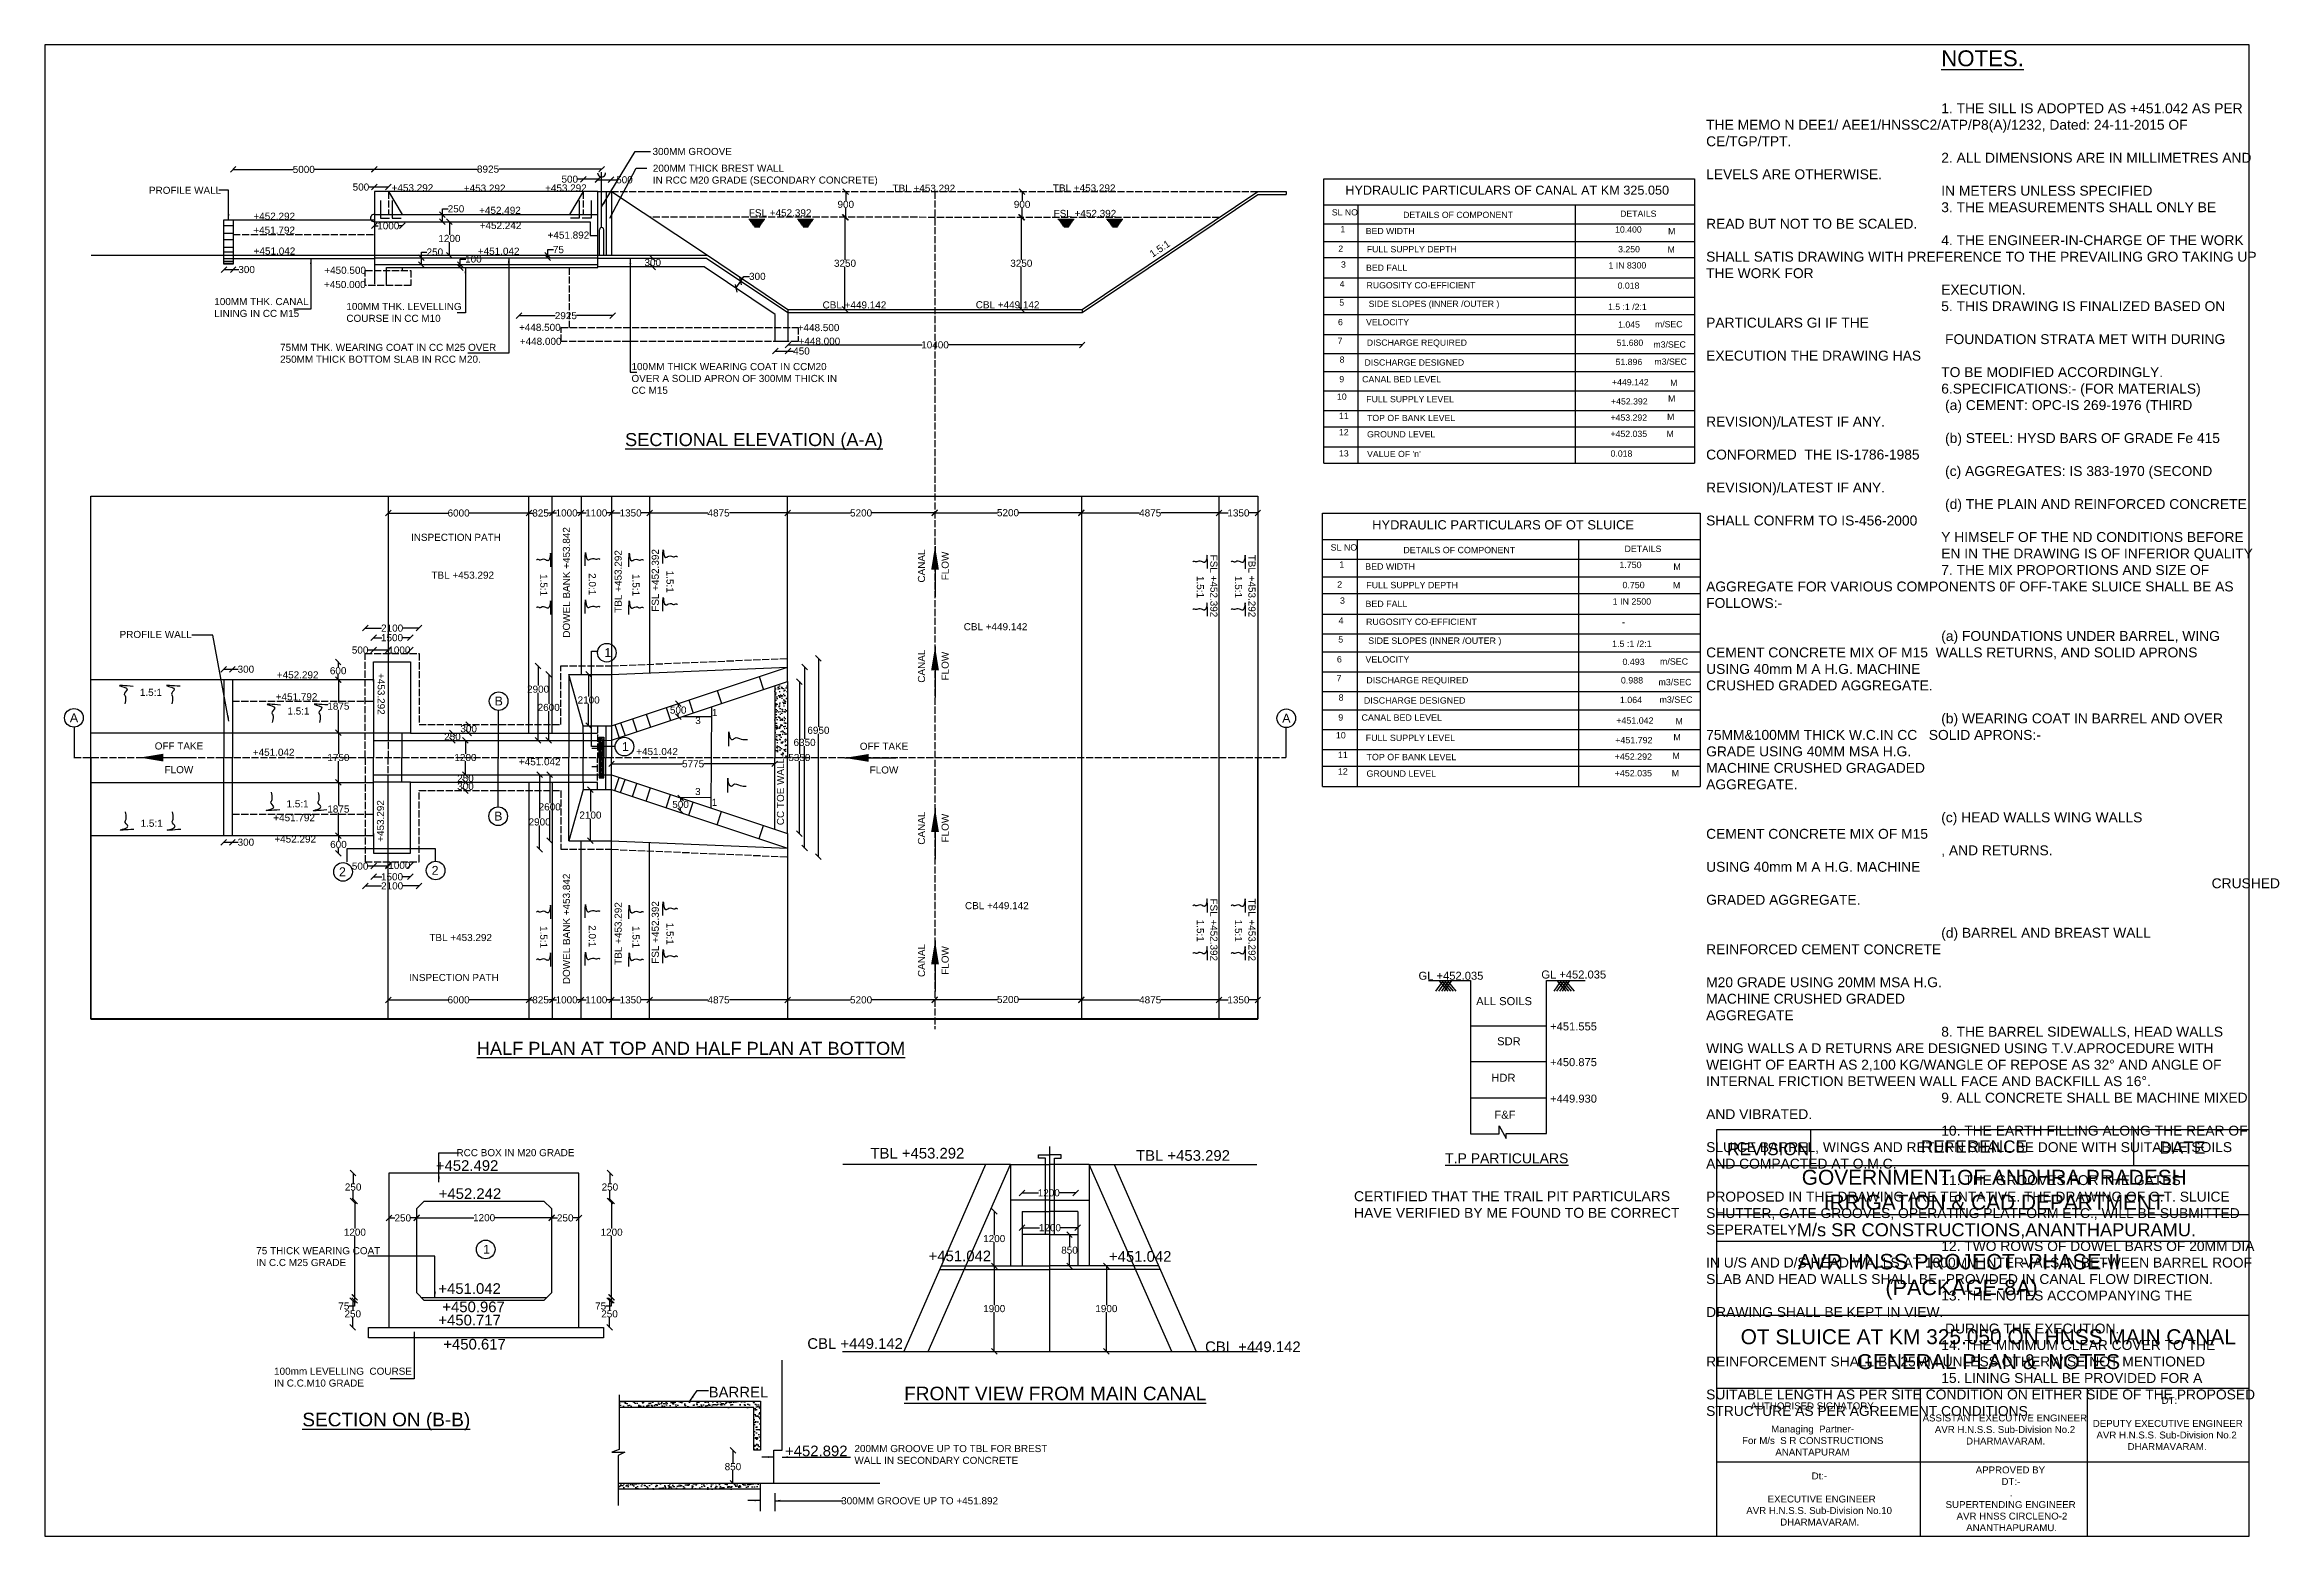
# Model space of a CAD drawing. Header units: millimetres. Extents: x 5124 to 6568637, y 2311 to 91879094.
# Drawn here: x 3738032 to 3775785, y 45930580 to 45955780 of the extents above; entities that cross this region are included whole.
import ezdxf

# ---------------------------------------------------------------- set-up
doc = ezdxf.new("R2010")
doc.units = ezdxf.units.MM
doc.header["$MEASUREMENT"] = 0
doc.linetypes.add('ACAD_ISO02W100', pattern=[15, 12, -3])
for name, color, linetype in [('DIMENSION', 7, 'Continuous'), ('DRAWING', 7, 'Continuous'), ('TEXT', 7, 'Continuous')]:
    doc.layers.add(name, color=color, linetype=linetype)
doc.styles.get("Standard").update_dxf_attribs({"font": 'arial.ttf', "height": 120})
doc.dimstyles.get("Standard").update_dxf_attribs({"dimtxt": 200, "dimasz": 110, "dimexe": 0.18, "dimexo": 0.0625, "dimgap": 0.09, "dimtad": 0, "dimtih": 1, "dimtoh": 1, "dimdec": 0, "dimzin": 0, "dimdsep": 46, "dimtxsty": 'Standard', "dimblk": 'OBLIQUE', "dimcen": 0.09, "dimse1": 1, "dimse2": 1, "dimadec": 0, "dimazin": 0, "dimtfac": 1, "dimtdec": 0, "dimtofl": 0, "dimtmove": 0, "dimatfit": 3, "dimfxl": 1, "dimtolj": 1, "dimtzin": 0, "dimarcsym": 0})
pattern_1 = [(37.5, (-48140.5, -132.5), (-3.1496679, 96.34118845), [0, -76, 0, -85, 0, -81.25]), (7.5, (-48140.5, -132.5), (88.48883526, 141.10730326), [0, -41, 0, -68.5, 0, -26.25]), (327.5, (-48202, -132.5), (155.70709309, 0.28295268), [0, -25, 0, -90, 0, -117.5]), (317.5, (-48202, -132.5), (150.30633023, 43.88377825), [0, -12.5, 0, -59, 0, -67.5])]

msp = doc.modelspace()

# ---------------------------------------------------------------- texts
at = {"layer": 'DIMENSION', "char_height": 134.94, "width": 1087.684, "attachment_point": 1}
for s, insert in [('GL +452.035', (3761242.9, 45940117.7)), ('GL +452.035', (3763317.3, 45940138.5)), ('HDR', (3762472.4, 45938394.6)), ('F&F', (3762525.3, 45937769.7))]:
    msp.add_mtext(s, dxfattribs=dict(at, insert=insert))
at = {"layer": 'DRAWING', "char_height": 134.94, "attachment_point": 1}
for s, insert, width in [('ALL SOILS', (3762216.9, 45939688.7), 1087.684), ('+451.555', (3763465.7, 45939261.5), 783.838), ('SDR', (3762570.8, 45939011), 1087.684), ('+450.875', (3763465.7, 45938658), 783.838), ('+449.930', (3763465.7, 45938041.8), 783.838)]:
    msp.add_mtext(s, dxfattribs=dict(at, insert=insert, width=width))
at = {"layer": 'TEXT'}
for s, height, p in [('HYDRAULIC PARTICULARS OF CANAL AT KM 325.050', 153.194, (3760005.9, 45953245.2)), ('SL NO', 105.32, (3759777.7, 45952894.9)), ('1', 105.3, (3759921.7, 45952610.7)), ('BED WIDTH ', 105.32, (3760351.1, 45952579.4)), ('DETAILS OF COMPONENT ', 105.321, (3760982.6, 45952851.4)), ('10.400', 105.32, (3764563.6, 45952604.6)), ('DETAILS ', 105.32, (3764649, 45952871.9)), ('M', 105.3, (3765459.3, 45952575.6)), ('2', 105.3, (3759887.5, 45952280.7)), ('FULL SUPPLY DEPTH ', 105.321, (3760368.6, 45952271.1)), ('3.250', 105.32, (3764614.9, 45952271.5)), ('M', 105.3, (3765450.7, 45952268.1)), ('3', 105.3, (3759933, 45952013.3)), ('BED FALL ', 105.32, (3760355.7, 45951959.2)), ('1 IN 8300', 105.32, (3764452.5, 45951998.2)), ('4', 105.3, (3759910.3, 45951683.4)), ('RUGOSITY CO-EFFICIENT ', 105.321, (3760364.4, 45951662.8)), ('0.018', 105.32, (3764606.3, 45951656.6)), ('5', 105.3, (3759904.6, 45951370.5)), (' SIDE SLOPES (INNER /OUTER )', 105.321, (3760360, 45951349)), ('1.5 :1 /2:1', 105.321, (3764443.9, 45951298)), ('7', 105.3, (3759876.2, 45950725.6)), ('6', 105.3, (3759881.8, 45951040.5)), ('VELOCITY ', 105.32, (3760355.7, 45951039.5)), ('DISCHARGE REQUIRED ', 105.321, (3760368.8, 45950693.6)), ('51.680', 105.32, (3764589.2, 45950691.6)), ('1.045', 105.32, (3764614.9, 45950999)), ('m/SEC', 105.32, (3765237, 45951004.2)), ('8', 105.3, (3759910.4, 45950407)), ('DISCHARGE DESIGNED ', 105.321, (3760329.6, 45950357.9)), ('51.896', 105.32, (3764572.2, 45950367.1)), ('m3/SEC', 105.32, (3765211.4, 45950662.5)), ('m3/SEC', 105.32, (3765228.5, 45950372.2)), ('9', 105.3, (3759904.7, 45950077.1)), ('CANAL BED LEVEL ', 105.321, (3760290.3, 45950074.6)), ('+449.142', 105.32, (3764512.3, 45950025.5)), ('M', 105.3, (3765493.5, 45950013.5)), ('10', 105.32, (3759864.9, 45949781.2)), ('FULL SUPPLY LEVEL ', 105.321, (3760360.1, 45949738.9)), ('+452.392', 105.32, (3764495.2, 45949700.9)), ('M', 105.3, (3765459.3, 45949748.7)), ('11', 105.32, (3759899, 45949456.9)), ('12', 105.32, (3759899, 45949181.8)), ('TOP OF BANK LEVEL ', 105.321, (3760373.2, 45949420.7)), ('+453.292', 105.32, (3764486.7, 45949427.6)), ('M', 105.3, (3765442.2, 45949441.3)), ('%%USECTIONAL ELEVATION (A-A)', 220, (3747837.2, 45948998.4)), ('13', 105.32, (3759899, 45948822.8)), ("VALUE OF 'n'", 105.321, (3760373.2, 45948812.5)), ('GROUND LEVEL ', 105.321, (3760373.2, 45949145.5)), ('0.018', 105.32, (3764486.7, 45948819.4)), ('+452.035        M', 105.321, (3764486.7, 45949152.5)), ('HYDRAULIC PARTICULARS OF OT SLUICE', 156.151, (3760459.6, 45947590.1)), ('SL NO', 107.35, (3759757.4, 45947233)), ('1', 107.4, (3759904.2, 45946943.3)), ('BED WIDTH ', 107.35, (3760341.9, 45946911.4)), ('DETAILS OF COMPONENT ', 107.354, (3760985.6, 45947188.7)), ('1.750', 107.35, (3764635.7, 45946937.1)), ('DETAILS ', 107.35, (3764722.7, 45947209.6)), ('M', 107.4, (3765548.7, 45946907.5)), ('2', 107.4, (3759869.3, 45946607)), ('FULL SUPPLY DEPTH ', 107.354, (3760359.7, 45946597.1)), ('0.750', 107.35, (3764688, 45946597.6)), ('M', 107.4, (3765539.9, 45946594.1)), ('3', 107.4, (3759915.8, 45946334.4)), ('BED FALL ', 107.35, (3760346.5, 45946279.3)), ('1 IN 2500', 107.35, (3764522.4, 45946319)), ('4', 107.4, (3759892.6, 45945998.1)), ('RUGOSITY CO-EFFICIENT ', 107.354, (3760355.4, 45945977.2)), ('-', 107.4, (3764679.3, 45945970.8)), ('5', 107.4, (3759886.7, 45945679.1)), (' SIDE SLOPES (INNER /OUTER )', 107.354, (3760351, 45945657.3)), ('1.5 :1 /2:1', 107.354, (3764513.7, 45945605.2)), ('7', 107.4, (3759857.9, 45945021.9)), ('6', 107.4, (3759863.5, 45945342.8)), ('VELOCITY ', 107.35, (3760346.5, 45945341.8)), ('0.493', 107.35, (3764688, 45945300.6)), ('m/SEC', 107.35, (3765322.1, 45945305.8)), ('8', 107.4, (3759892.7, 45944697.1)), ('DISCHARGE DESIGNED ', 107.354, (3760320, 45944647)), ('DISCHARGE REQUIRED ', 107.354, (3760360, 45944989.2)), ('1.064', 107.35, (3764644.4, 45944656.4)), ('0.988', 107.35, (3764661.8, 45944987.2)), ('m3/SEC', 107.35, (3765296, 45944957.6)), ('m3/SEC', 107.35, (3765313.4, 45944661.6)), ('9', 107.4, (3759886.9, 45944360.8)), ('CANAL BED LEVEL ', 107.354, (3760279.9, 45944358.2)), ('+451.042', 107.35, (3764583.4, 45944308.2)), ('M', 107.4, (3765583.5, 45944296)), ('10', 107.35, (3759846.3, 45944059.2)), ('FULL SUPPLY LEVEL ', 107.354, (3760351.1, 45944016.1)), ('+451.792', 107.35, (3764566, 45943977.4)), ('M', 107.4, (3765548.7, 45944026.1)), ('11', 107.35, (3759881.1, 45943728.7)), ('TOP OF BANK LEVEL ', 107.354, (3760364.4, 45943691.8)), ('+452.292', 107.35, (3764557.3, 45943698.8)), ('M', 107.4, (3765531.2, 45943712.7)), ('12', 107.35, (3759881.1, 45943448.2)), ('GROUND LEVEL ', 107.354, (3760364.4, 45943411.3)), ('+452.035        M', 107.354, (3764557.3, 45943418.3)), ('%%UHALF PLAN AT TOP AND HALF PLAN AT BOTTOM', 220, (3745331.8, 45938713.8)), ('%%UFRONT VIEW FROM MAIN CANAL', 230, (3752552.8, 45932877.9)), ('%%USECTION ON (B-B)', 230, (3742384.4, 45932438.3))]:
    msp.add_text(s, height=height, dxfattribs=at).set_placement(p)
at = {"layer": 'TEXT', "linetype": 'Continuous'}
for s, insert, char_height, width, attachment_point in [('\\pi3971.7;{\\H1.6069x;\\LNOTES.  \\P\\pi4639.3;\\P\\pi0;}1. THE SILL IS ADOPTED AS +451.042 AS PER THE MEMO N DEE1/ AEE1/HNSSC2/ATP/P8(A)/1232, Dated: 24-11-2015 OF CE/TGP/TPT.\\P2. ALL DIMENSIONS ARE IN MILLIMETRES AND LEVELS ARE OTHERWISE. \\PIN METERS UNLESS SPECIFIED  \\P3. THE MEASUREMENTS SHALL ONLY BE READ BUT NOT TO BE SCALED. \\P4. THE ENGINEER-IN-CHARGE OF THE WORK SHALL SATIS DRAWING WITH PREFERENCE TO THE PREVAILING GRO TAKING UP THE WORK FOR \\PEXECUTION. \\P5. THIS DRAWING IS FINALIZED BASED ON PARTICULARS GI IF THE\\P FOUNDATION STRATA MET WITH DURING EXECUTION THE DRAWING HAS \\PTO BE MODIFIED ACCORDINGLY. \\P6.SPECIFICATIONS:- (FOR MATERIALS)\\P (a) CEMENT: OPC-IS 269-1976 (THIRD REVISION)/LATEST IF ANY.\\P (b) STEEL: HYSD BARS OF GRADE Fe 415 CONFORMED  THE IS-1786-1985  \\P (c) AGGREGATES: IS 383-1970 (SECOND REVISION)/LATEST IF ANY. \\P (d) THE PLAIN AND REINFORCED CONCRETE SHALL CONFRM TO IS-456-2000 \\PY HIMSELF OF THE ND CONDITIONS BEFORE \\PEN IN THE DRAWING IS OF INFERIOR QUALITY \\P7. THE MIX PROPORTIONS AND SIZE OF AGGREGATE FOR VARIOUS COMPONENTS 0F OFF-TAKE SLUICE SHALL BE AS FOLLOWS:- \\P\\P(a) FOUNDATIONS UNDER BARREL, WING       CEMENT CONCRETE MIX OF M15  WALLS RETURNS, AND SOLID APRONS            USING 40mm M A H.G. MACHINE ^I^I^I^I^I^I^I       CRUSHED GRADED AGGREGATE. \\P\\P(b) WEARING COAT IN BARREL AND OVER       75MM&100MM THICK W.C.IN CC   SOLID APRONS:- ^I^I^I^I^I       GRADE USING 40MM MSA H.G. ^I^I^I^I^I^I            ^I        MACHINE CRUSHED GRAGADED^I ^I^I^I^I^I^I        AGGREGATE.\\P\\P(c) HEAD WALLS WING WALLS^I^I        CEMENT CONCRETE MIX OF M15  \\P, AND RETURNS. ^I^I^I^I^I        USING 40mm M A H.G. MACHINE \\P^I^I^I^I^I^I^I        CRUSHED GRADED AGGREGATE.\\P\\P(d) BARREL AND BREAST WALL ^I^I        REINFORCED CEMENT CONCRETE\\P ^I^I^I^I^I^I^I        M20 GRADE USING 20MM MSA H.G. ^I^I^I^I^I^I^I        MACHINE CRUSHED GRADED ^I^I^I^I^I^I^I^I        AGGREGATE \\P8. THE BARREL SIDEWALLS, HEAD WALLS WING WALLS A D RETURNS ARE DESIGNED USING T.V.APROCEDURE WITH WEIGHT OF EARTH AS 2,100 KG/WANGLE OF REPOSE AS 32° AND ANGLE OF INTERNAL FRICTION BETWEEN WALL FACE AND BACKFILL AS 16°. \\P9. ALL CONCRETE SHALL BE MACHINE MIXED AND VIBRATED. \\P10. THE EARTH FILLING ALONG THE REAR OF SLUICE BARREL, WINGS AND RETURN SHALL BE DONE WITH SUITABLE SOILS AND COMPACTED AT O.M.C. \\P11. THE GROOVES FOR THE GATES PROPOSED IN THE DRAWING ARE TENTATIVE. THE DRAWING OF O.T. SLUICE SHUTTER, GATE GROOVES, OPERATING PLATFORM ETC., WILL BE SUBMITTED SEPERATELY. \\P12. TWO ROWS OF DOWEL BARS OF 20MM DIA IN U/S AND D/S HEAD WALLS AT 1000MM INTERVALS IN BETWEEN BARREL ROOF SLAB AND HEAD WALLS SHALL BE -PROVIDED IN CANAL FLOW DIRECTION. \\P13. THE NOTES ACCOMPANYING THE DRAWING SHALL BE KEPT IN VIEW.\\P DURING THE EXECUTION. \\P14. THE MINIMUM CLEAR COVER TO THE REINFORCEMENT SHALL BE 25MM UNLESS OTHERWISE NOT MENTIONED \\P15. LINING SHALL BE PROVIDED FOR A SUITABLE LENGTH AS PER SITE CONDITION ON EITHER SIDE OF THE PROPOSED STRUCTURE AS PER AGREEMENT CONDITIONS. ', (3766102, 45955684), 167.1142, 9278.694, 1), ('300MM GROOVE', (3748301.4, 45954036), 120, 1655.916, 1), ('200MM THICK BREST WALL\\PIN RCC M20 GRADE (SECONDARY CONCRETE)', (3748306.4, 45953752.6), 120, 3899.711, 1), ('PROFILE WALL', (3739793.2, 45953380), 120, 1215.607, 1), ('+453.292', (3743893.4, 45953422), 120, 696.234, 1), ('+453.292', (3745113.4, 45953416.5), 120, 696.234, 1), ('+453.292', (3746486.4, 45953419), 120, 696.234, 1), ('TBL +453.292', (3752356.9, 45953414.5), 120, 1538.295, 1), ('+451.792', (3741556.9, 45952706.5), 120, 696.234, 1), ('+452.292', (3741558.7, 45952941.5), 120, 696.234, 1), ('+452.492', (3745371.9, 45953041.5), 120, 696.234, 1), ('+452.242', (3745381.4, 45952784.5), 120, 696.234, 1), ('FSL +452.392', (3749928.1, 45952999.3), 120, 1538.295, 1), ('FSL +452.392', (3755077.9, 45952989), 120, 1538.295, 1), ('+451.042', (3741562.4, 45952353.3), 120, 696.234, 1), ('+451.042', (3745349.9, 45952351.5), 120, 696.234, 1), ('+451.892', (3746528.4, 45952623.3), 120, 696.234, 1), ('+450.500', (3742755.9, 45952028.8), 120, 696.234, 1), ('+450.000', (3742750.9, 45951788), 120, 696.234, 1), ('100MM THK. CANAL \\PLINING IN CC M15', (3740897.3, 45951499.9), 120, 2036.372, 1), ('100MM THK. LEVELLING  \\PCOURSE IN CC M10', (3743129.1, 45951417.1), 120, 2036.372, 1), ('CBL +449.142', (3751174.4, 45951443), 120, 1538.295, 1), ('CBL +449.142', (3753761.9, 45951446.1), 120, 1538.295, 1), ('+448.500', (3746045.9, 45951064), 120, 696.234, 1), ('+448.000', (3746059.4, 45950828), 120, 696.234, 1), (' +448.500', (3750707.9, 45951060.1), 120, 743.628, 1), (' +448.000', (3750722, 45950831), 120, 743.628, 1), ('75MM THK. WEARING COAT IN CC M25 OVER 250MM THICK BOTTOM SLAB IN RCC M20.', (3742009.2, 45950726), 120, 3898.908, 1), ('100MM THICK WEARING COAT IN CCM20\\POVER A SOLID APRON OF 300MM THICK IN \\PCC M15', (3747945.5, 45950401.5), 120, 3461.964, 1), ('INSPECTION PATH', (3744220.9, 45947517.5), 120, 1723.151, 1), ('TBL +453.292', (3744565.5, 45946878.2), 120, 1050.259, 1), ('PROFILE WALL', (3739297.6, 45945876.3), 120, 1215.607, 1), ('CBL +449.142', (3753558.1, 45946006.8), 120, 1168.792, 1), ('1', (3747487, 45945584.6), 150, 696.234, 1), ('+452.292', (3741954.3, 45945193), 120, 696.234, 1), ('1.5:1', (3739639.9, 45944897.5), 120, 343.274, 1), ('+451.792', (3741935.9, 45944824), 120, 696.234, 1), ('B', (3745633.5, 45944766.1), 150, 696.234, 1), ('A', (3738457.4, 45944484), 150, 696.234, 1), ('1.5:1', (3742133.3, 45944582.5), 120, 343.274, 1), ('3', (3749022.9, 45944422), 120, 696.234, 1), ('1', (3749304.6, 45944556.2), 120, 696.234, 1), ('A', (3758940, 45944477.1), 150, 696.234, 1), ('\\pi70.521;OFF TAKE\\P\\pi471.78;\\P\\pi237.47;FLOW', (3739820.4, 45943992.5), 120, 943.553, 1), ('1', (3747784, 45943997.6), 150, 696.234, 1), ('\\pi70.521;OFF TAKE\\P\\pi471.78;\\P\\pi237.47;FLOW', (3751732.4, 45943987.3), 120, 943.553, 1), ('+451.042', (3741548.4, 45943885.5), 120, 696.234, 1), ('+451.042', (3746043.9, 45943726), 120, 696.234, 1), ('+451.042', (3748025.9, 45943898), 120, 696.234, 1), ('1.5:1', (3742117.8, 45942893.4), 120, 343.274, 7), ('3', (3749020.3, 45943222.6), 120, 696.234, 1), ('1', (3749302, 45943040.2), 120, 696.234, 1), ('1.5:1', (3739652.3, 45942564.5), 120, 343.274, 7), ('+451.792', (3741893.9, 45942780.5), 120, 696.234, 1), ('B', (3745625.5, 45942822.1), 150, 696.234, 1), ('+452.292', (3741912.4, 45942420), 120, 696.234, 1), ('2', (3743004, 45941882.1), 150, 696.234, 1), ('2', (3744569, 45941905.1), 150, 696.234, 1), ('CBL +449.142', (3753579.9, 45941294.6), 120, 1168.792, 1), ('TBL +453.292', (3744531, 45940755.8), 120, 1050.259, 1), ('INSPECTION PATH', (3744186.5, 45940080.1), 120, 1723.151, 1), ('+452.492', (3744640.6, 45936933.6), 180, 1890.783, 1), ('RCC BOX IN M20 GRADE', (3744988.9, 45937121.6), 120, 2129.511, 1), ('TBL +453.292', (3751982.5, 45937142.5), 180, 1890.783, 1), ('TBL +453.292', (3756469.6, 45937103.8), 180, 1890.783, 1), ('+452.242', (3744688.9, 45936459), 180, 1890.783, 1), ('75 THICK WEARING COAT \\PIN C.C M25 GRADE', (3741606.4, 45935465), 120, 2169.063, 1), ('1', (3745439, 45935503.6), 150, 696.234, 1), (' +451.042', (3752895.6, 45935407.3), 180, 1890.783, 1), (' +451.042', (3755942.3, 45935398.4), 180, 1890.783, 1), ('+451.042', (3744682.9, 45934855.6), 180, 1890.783, 1), ('+450.967', (3744749.9, 45934546.5), 180, 1890.783, 1), ('+450.717', (3744682.9, 45934323.1), 180, 1890.783, 1), ('+450.617', (3744766.4, 45933915.5), 180, 1890.783, 1), (' CBL +449.142', (3750846.8, 45933926.4), 180, 1890.783, 1), (' CBL +449.142', (3757566.5, 45933871.6), 180, 1890.783, 1), ('100mm LEVELLING  COURSE \\PIN C.C.M10 GRADE', (3741907.4, 45933429), 120, 2546.909, 1), ('BARREL', (3749250, 45933106.5), 180, 1890.783, 1), ('+452.892', (3750540.2, 45932112.2), 180, 1890.783, 1), ('200MM GROOVE UP TO TBL FOR BREST\\PWALL IN SECONDARY CONCRETE', (3751712.2, 45932122.7), 120, 3445.126, 1), ('300MM GROOVE UP TO +451.892', (3751488.2, 45931240.4), 120, 2643.083, 1)]:
    msp.add_mtext(s, dxfattribs=dict(at, insert=insert, char_height=char_height, width=width, attachment_point=attachment_point))
at = {"layer": 'TEXT', "linetype": 'Continuous', "char_height": 120}
for s, insert, width, attachment_point, rotation in [('1.5:1', (3756682.5, 45952281), 343.274, 1, 33.54442), ('DOWEL BANK +453.842', (3746786.3, 45945761.3), 2315.388, 1, 90), ('TBL +453.292', (3747659.7, 45946183.1), 1050.259, 1, 90), ('FSL +452.392', (3748288, 45946200.2), 1050.259, 1, 90), ('\\pi199.44;CANAL\\P\\pi471.78;\\P\\pi237.47;FLOW', (3752784.7, 45946493.4), 943.553, 1, 90), ('FSL +452.392', (3757723.8, 45947164), 1050.259, 7, 270), ('TBL +453.292', (3758367, 45947163.5), 1050.259, 7, 270), ('1.5:1', (3746524.2, 45946836.8), 343.274, 1, 270), ('2.0:1', (3747222.8, 45946851.5), 343.274, 7, 270), ('1.5:1', (3747961, 45946836.8), 343.274, 7, 270), ('1.5:1', (3748535.3, 45946893), 343.274, 7, 270), ('1.5:1', (3757617.1, 45946804.9), 343.274, 1, 270), ('1.5:1', (3758260.3, 45946804.4), 343.274, 1, 270), ('\\pi199.44;CANAL\\P\\pi471.78;\\P\\pi237.47;FLOW', (3752784.7, 45944801.4), 943.553, 1, 90), ('+453.292', (3743777.5, 45945164), 696.234, 1, 270), ('CC TOE WALL ', (3750402.8, 45942594.2), 1131.623, 1, 90), ('+453.292', (3743644.8, 45942313.2), 696.234, 1, 90), ('\\pi199.44;CANAL\\P\\pi471.78;\\P\\pi237.47;FLOW', (3752784.7, 45942064.9), 943.553, 1, 90), ('DOWEL BANK +453.842', (3746786.3, 45939907.8), 2315.388, 1, 90), ('TBL +453.292', (3758367, 45941355.5), 1050.259, 7, 270), ('TBL +453.292', (3747659.7, 45940235.6), 1050.259, 1, 90), ('FSL +452.392', (3748288, 45940252.7), 1050.259, 1, 90), ('1.5:1', (3757617.1, 45940996.9), 343.274, 1, 270), ('FSL +452.392', (3757723.8, 45941356), 1050.259, 7, 270), ('1.5:1', (3758260.3, 45940996.4), 343.274, 1, 270), ('1.5:1', (3746524.2, 45940889.3), 343.274, 1, 270), ('2.0:1', (3747222.8, 45940904), 343.274, 7, 270), ('1.5:1', (3747961, 45940889.3), 343.274, 7, 270), ('1.5:1', (3748535.3, 45940945.5), 343.274, 7, 270), ('\\pi199.44;CANAL\\P\\pi471.78;\\P\\pi237.47;FLOW', (3752784.7, 45939828.9), 943.553, 1, 90)]:
    msp.add_mtext(s, dxfattribs=dict(at, insert=insert, width=width, attachment_point=attachment_point, rotation=rotation))
at = {"layer": 'TEXT', "attachment_point": 1}
for s, insert, char_height, width in [('REVISION', (3766454.8, 45937226.7), 207.9, 1939.776), ('REFERENCE', (3769731.8, 45937267.5), 207.9, 1939.776), ('DATE', (3773760, 45937250.1), 207.9, 1939.776), ('{\\LT.P PARTICULARS}', (3761692.7, 45937050.5), 168.676, 5702.993), ('CERTIFIED THAT THE TRAIL PIT PARTICULARS HAVE VERIFIED BY ME FOUND TO BE CORRECT', (3760152.5, 45936410.2), 168.676, 5702.993), ('\\pi1606.7;M/s SR CONSTRUCTIONS,ANANTHAPURAMU.', (3766027.3, 45935868.5), 220, 9908.607), ('\\pi2410.1;AVR HNSS PROJECT -PHASE-II\\P\\pi3787.9; (PACKAGE-8A)\\P\\pi5067.9; ', (3765241.8, 45935350.4), 260.99, 10237.014), ('\\pi784.79;OT SLUICE AT KM 325.050 ON HNSS MAIN CANAL \\P\\pi2748.4;GENERAL PLAN &  NOTES', (3765900.2, 45934078.2), 252.453, 9908.607), ('\\pi1896.9;AUTHORISED SIGNATORY\\P\\pi2936.1;\\P\\pi2245.2;Managing  Partner-\\P\\pi1753;For M/s  S R CONSTRUCTIONS\\P\\pi2315.7;ANANTAPURAM', (3764956, 45932841.8), 116.991, 5872.12), ('\\pi2766.2;  DT: \\P\\pi2936.1;\\P\\pi1647.5; DEPUTY EXECUTIVE ENGINEER\\P\\pi1755.1;AVR H.N.S.S. Sub-Division No.2\\P\\pi2282;DHARMAVARAM.', (3770941, 45932934.8), 116.991, 5872.12), ('\\pi2936.1;\\P\\P\\pi1547.6;ASSISTANT EXECUTIVE ENGINEER\\P\\pi1755.1;AVR H.N.S.S. Sub-Division No.2\\P\\pi2282;DHARMAVARAM.', (3768211.1, 45933027.8), 116.991, 5872.12), ('\\pi2813.3;Dt:- \\P\\pi2936.1;\\P\\pi1979;  EXECUTIVE ENGINEER\\P\\pi1709.2;AVR H.N.S.S. Sub-Division No.10\\P\\pi2282;DHARMAVARAM.', (3765071.1, 45931658.8), 116.991, 5872.12), ('\\pi2350.9;APPROVED BY\\P\\pi2786.1;DT:-  \\P\\pi2927.9;.  \\P\\pi1842;SUPERTENDING ENGINEER                \\P\\pi1982.3; AVR HNSS CIRCLENO-2\\P\\pi0;^I^I^I^I       ANANTHAPURAMU.', (3768305.6, 45931759.9), 116.991, 5872.12)]:
    msp.add_mtext(s, dxfattribs=dict(at, insert=insert, char_height=char_height, width=width))
at = {"layer": 'TEXT', "color": 7, "insert": (3770969.7, 45936433.2), "char_height": 252.453, "width": 9903.275, "attachment_point": 5}
msp.add_mtext('GOVERNMENT OF ANDHRA PRADESH\\PIRRIGATION & CAD DEPARTMENT', dxfattribs=at)

# ---------------------------------------------------------------- blocks, each defined once
blk = doc.blocks.new('_Oblique')
at = {"color": 0, "linetype": 'ByBlock', "lineweight": -2}
blk.add_line((-0.5, -0.5), (0.5, 0.5), dxfattribs=at)
blk = doc.blocks.new('A$C28DD35F4')
at = {"layer": 'TEXT', "linetype": 'Continuous', "insert": (25, 166), "char_height": 120, "width": 1538.3, "attachment_point": 1}
blk.add_mtext('TBL +453.292', dxfattribs=at)
blk = doc.blocks.new('*D91')
at = {"layer": 'Defpoints', "color": 0, "linetype": 'Continuous', "transparency": 16777216}
for p in [(3743602, 45953672), (3741216, 45952823), (3743602, 45952823)]:
    blk.add_point(p, dxfattribs=at)
at = {"layer": 'DIMENSION', "color": 0, "linetype": 'Continuous', "lineweight": -2, "transparency": 16777216}
for p, q in [((3741216, 45953672), (3742230, 45953672)), ((3743602, 45953672), (3742588, 45953672))]:
    blk.add_line(p, q, dxfattribs=at)
at = {"layer": 'DIMENSION', "color": 0, "linetype": 'Continuous', "lineweight": -2, "transparency": 16777216, "xscale": 95, "yscale": 95, "zscale": 95, "rotation": 180}
blk.add_blockref('_Oblique', (3741216, 45953672), dxfattribs=at)
at = {"layer": 'DIMENSION', "color": 0, "linetype": 'Continuous', "lineweight": -2, "transparency": 16777216, "xscale": 95, "yscale": 95, "zscale": 95}
blk.add_blockref('_Oblique', (3743602, 45953672), dxfattribs=at)
at = {"layer": 'DIMENSION', "color": 0, "linetype": 'Continuous', "transparency": 16777216, "insert": (3742409, 45953672), "char_height": 120, "attachment_point": 5}
blk.add_mtext('\\A1;5000', dxfattribs=at)
blk = doc.blocks.new('*D92')
at = {"layer": 'Defpoints', "color": 0, "linetype": 'Continuous', "transparency": 16777216}
for p in [(3743602, 45953374), (3743602, 45953297), (3743838, 45953297)]:
    blk.add_point(p, dxfattribs=at)
at = {"layer": 'DIMENSION', "color": 0, "linetype": 'Continuous', "lineweight": -2, "transparency": 16777216}
for p, q in [((3743602, 45953374), (3743507, 45953374)), ((3743838, 45953374), (3743602, 45953374))]:
    blk.add_line(p, q, dxfattribs=at)
at = {"layer": 'DIMENSION', "color": 0, "linetype": 'Continuous', "lineweight": -2, "transparency": 16777216, "xscale": 95, "yscale": 95, "zscale": 95, "rotation": 180}
blk.add_blockref('_Oblique', (3743602, 45953374), dxfattribs=at)
at = {"layer": 'DIMENSION', "color": 0, "linetype": 'Continuous', "lineweight": -2, "transparency": 16777216, "xscale": 95, "yscale": 95, "zscale": 95}
blk.add_blockref('_Oblique', (3743838, 45953374), dxfattribs=at)
at = {"layer": 'DIMENSION', "color": 0, "linetype": 'Continuous', "transparency": 16777216, "insert": (3743375, 45953374), "char_height": 120, "attachment_point": 5}
blk.add_mtext('\\A1;500', dxfattribs=at)
blk = doc.blocks.new('*D93')
at = {"layer": 'Defpoints', "color": 0, "linetype": 'Continuous', "transparency": 16777216}
for p in [(3744752, 45952910), (3744752, 45952910), (3744752, 45952789)]:
    blk.add_point(p, dxfattribs=at)
at = {"layer": 'DIMENSION', "color": 0, "linetype": 'Continuous', "lineweight": -2, "transparency": 16777216}
for p, q in [((3744752, 45952910), (3744752, 45953006)), ((3744752, 45953006), (3744848, 45953006)), ((3744752, 45952789), (3744752, 45952910))]:
    blk.add_line(p, q, dxfattribs=at)
at = {"layer": 'DIMENSION', "color": 0, "linetype": 'Continuous', "lineweight": -2, "transparency": 16777216, "xscale": 95, "yscale": 95, "zscale": 95}
for p, rotation in [((3744752, 45952910), 90), ((3744752, 45952789), 270)]:
    blk.add_blockref('_Oblique', p, dxfattribs=dict(at, rotation=rotation))
at = {"layer": 'DIMENSION', "color": 0, "linetype": 'Continuous', "transparency": 16777216, "insert": (3744981, 45953006), "char_height": 120, "attachment_point": 5}
blk.add_mtext('\\A1;250', dxfattribs=at)
blk = doc.blocks.new('*D94')
at = {"layer": 'Defpoints', "color": 0, "linetype": 'Continuous', "transparency": 16777216}
for p in [(3743602, 45952789), (3744072, 45952910), (3744072, 45952720)]:
    blk.add_point(p, dxfattribs=at)
at = {"layer": 'DIMENSION', "color": 0, "linetype": 'Continuous', "lineweight": -2, "transparency": 16777216}
for p, q in [((3743602, 45952720), (3743664, 45952720)), ((3744072, 45952720), (3744011, 45952720))]:
    blk.add_line(p, q, dxfattribs=at)
at = {"layer": 'DIMENSION', "color": 0, "linetype": 'Continuous', "lineweight": -2, "transparency": 16777216, "xscale": 95, "yscale": 95, "zscale": 95, "rotation": 180}
blk.add_blockref('_Oblique', (3743602, 45952720), dxfattribs=at)
at = {"layer": 'DIMENSION', "color": 0, "linetype": 'Continuous', "lineweight": -2, "transparency": 16777216, "xscale": 95, "yscale": 95, "zscale": 95}
blk.add_blockref('_Oblique', (3744072, 45952720), dxfattribs=at)
at = {"layer": 'DIMENSION', "color": 0, "linetype": 'Continuous', "transparency": 16777216, "insert": (3743837, 45952720), "char_height": 120, "attachment_point": 5}
blk.add_mtext('\\A1;1000', dxfattribs=at)
blk = doc.blocks.new('*D95')
at = {"layer": 'Defpoints', "color": 0, "linetype": 'Continuous', "transparency": 16777216}
for p in [(3744870, 45952789), (3744870, 45952222), (3744870, 45952222)]:
    blk.add_point(p, dxfattribs=at)
at = {"layer": 'DIMENSION', "color": 0, "linetype": 'Continuous', "lineweight": -2, "transparency": 16777216}
for p, q in [((3744870, 45952789), (3744870, 45952567)), ((3744870, 45952222), (3744870, 45952444))]:
    blk.add_line(p, q, dxfattribs=at)
at = {"layer": 'DIMENSION', "color": 0, "linetype": 'Continuous', "lineweight": -2, "transparency": 16777216, "xscale": 95, "yscale": 95, "zscale": 95}
for p, rotation in [((3744870, 45952789), 90), ((3744870, 45952222), 270)]:
    blk.add_blockref('_Oblique', p, dxfattribs=dict(at, rotation=rotation))
at = {"layer": 'DIMENSION', "color": 0, "linetype": 'Continuous', "transparency": 16777216, "insert": (3744870, 45952506), "char_height": 120, "attachment_point": 5}
blk.add_mtext('\\A1;1200', dxfattribs=at)
blk = doc.blocks.new('*D96')
at = {"layer": 'Defpoints', "color": 0, "linetype": 'Continuous', "transparency": 16777216}
for p in [(3744396, 45952181), (3744471, 45952181), (3744471, 45952062)]:
    blk.add_point(p, dxfattribs=at)
at = {"layer": 'DIMENSION', "color": 0, "linetype": 'Continuous', "lineweight": -2, "transparency": 16777216}
for p, q in [((3744396, 45952181), (3744396, 45952276)), ((3744396, 45952276), (3744490, 45952276)), ((3744396, 45952062), (3744396, 45952181))]:
    blk.add_line(p, q, dxfattribs=at)
at = {"layer": 'DIMENSION', "color": 0, "linetype": 'Continuous', "lineweight": -2, "transparency": 16777216, "xscale": 95, "yscale": 95, "zscale": 95}
for p, rotation in [((3744396, 45952181), 90), ((3744396, 45952062), 270)]:
    blk.add_blockref('_Oblique', p, dxfattribs=dict(at, rotation=rotation))
at = {"layer": 'DIMENSION', "color": 0, "linetype": 'Continuous', "transparency": 16777216, "insert": (3744624, 45952276), "char_height": 120, "attachment_point": 5}
blk.add_mtext('\\A1;250', dxfattribs=at)
blk = doc.blocks.new('*D97')
at = {"layer": 'Defpoints', "color": 0, "linetype": 'Continuous', "transparency": 16777216}
for p in [(3745053, 45952062), (3745062, 45952062), (3745062, 45952013)]:
    blk.add_point(p, dxfattribs=at)
at = {"layer": 'DIMENSION', "color": 0, "linetype": 'Continuous', "lineweight": -2, "transparency": 16777216}
for p, q in [((3745053, 45952062), (3745053, 45952158)), ((3745053, 45952158), (3745148, 45952158)), ((3745053, 45952013), (3745053, 45952062))]:
    blk.add_line(p, q, dxfattribs=at)
at = {"layer": 'DIMENSION', "color": 0, "linetype": 'Continuous', "lineweight": -2, "transparency": 16777216, "xscale": 95, "yscale": 95, "zscale": 95}
for p, rotation in [((3745053, 45952062), 90), ((3745053, 45952013), 270)]:
    blk.add_blockref('_Oblique', p, dxfattribs=dict(at, rotation=rotation))
at = {"layer": 'DIMENSION', "color": 0, "linetype": 'Continuous', "transparency": 16777216, "insert": (3745275, 45952158), "char_height": 120, "attachment_point": 5}
blk.add_mtext('\\A1;100', dxfattribs=at)
blk = doc.blocks.new('*D98')
at = {"layer": 'Defpoints', "color": 0, "linetype": 'Continuous', "transparency": 16777216}
for p in [(3746530, 45952222), (3746530, 45952222), (3746530, 45952181)]:
    blk.add_point(p, dxfattribs=at)
at = {"layer": 'DIMENSION', "color": 0, "linetype": 'Continuous', "lineweight": -2, "transparency": 16777216}
for p, q in [((3746530, 45952222), (3746530, 45952317)), ((3746530, 45952317), (3746626, 45952317)), ((3746530, 45952181), (3746530, 45952222))]:
    blk.add_line(p, q, dxfattribs=at)
at = {"layer": 'DIMENSION', "color": 0, "linetype": 'Continuous', "lineweight": -2, "transparency": 16777216, "xscale": 95, "yscale": 95, "zscale": 95}
for p, rotation in [((3746530, 45952222), 90), ((3746530, 45952181), 270)]:
    blk.add_blockref('_Oblique', p, dxfattribs=dict(at, rotation=rotation))
at = {"layer": 'DIMENSION', "color": 0, "linetype": 'Continuous', "transparency": 16777216, "insert": (3746711, 45952317), "char_height": 120, "attachment_point": 5}
blk.add_mtext('\\A1;75', dxfattribs=at)
blk = doc.blocks.new('*D99')
at = {"layer": 'Defpoints', "color": 0, "linetype": 'Continuous', "transparency": 16777216}
for p in [(3747442, 45953677), (3743602, 45953297), (3747442, 45953297)]:
    blk.add_point(p, dxfattribs=at)
at = {"layer": 'DIMENSION', "color": 0, "linetype": 'Continuous', "lineweight": -2, "transparency": 16777216}
for p, q in [((3743602, 45953677), (3745342, 45953677)), ((3747442, 45953677), (3745702, 45953677))]:
    blk.add_line(p, q, dxfattribs=at)
at = {"layer": 'DIMENSION', "color": 0, "linetype": 'Continuous', "lineweight": -2, "transparency": 16777216, "xscale": 95, "yscale": 95, "zscale": 95, "rotation": 180}
blk.add_blockref('_Oblique', (3743602, 45953677), dxfattribs=at)
at = {"layer": 'DIMENSION', "color": 0, "linetype": 'Continuous', "lineweight": -2, "transparency": 16777216, "xscale": 95, "yscale": 95, "zscale": 95}
blk.add_blockref('_Oblique', (3747442, 45953677), dxfattribs=at)
at = {"layer": 'DIMENSION', "color": 0, "linetype": 'Continuous', "transparency": 16777216, "insert": (3745522, 45953677), "char_height": 120, "attachment_point": 5}
blk.add_mtext('\\A1;8925', dxfattribs=at)
blk = doc.blocks.new('*D100')
at = {"layer": 'Defpoints', "color": 0, "linetype": 'Continuous', "transparency": 16777216}
for p in [(3747130, 45953507), (3747130, 45953297), (3747378, 45953297)]:
    blk.add_point(p, dxfattribs=at)
at = {"layer": 'DIMENSION', "color": 0, "linetype": 'Continuous', "lineweight": -2, "transparency": 16777216}
for p, q in [((3747130, 45953507), (3747036, 45953507)), ((3747378, 45953507), (3747130, 45953507))]:
    blk.add_line(p, q, dxfattribs=at)
at = {"layer": 'DIMENSION', "color": 0, "linetype": 'Continuous', "lineweight": -2, "transparency": 16777216, "xscale": 95, "yscale": 95, "zscale": 95, "rotation": 180}
blk.add_blockref('_Oblique', (3747130, 45953507), dxfattribs=at)
at = {"layer": 'DIMENSION', "color": 0, "linetype": 'Continuous', "lineweight": -2, "transparency": 16777216, "xscale": 95, "yscale": 95, "zscale": 95}
blk.add_blockref('_Oblique', (3747378, 45953507), dxfattribs=at)
at = {"layer": 'DIMENSION', "color": 0, "linetype": 'Continuous', "transparency": 16777216, "insert": (3746903, 45953507), "char_height": 120, "attachment_point": 5}
blk.add_mtext('\\A1;500', dxfattribs=at)
blk = doc.blocks.new('*D88')
at = {"layer": 'Defpoints', "color": 0, "linetype": 'Continuous', "transparency": 16777216}
for p in [(3747378, 45953507), (3747599, 45953497), (3747599, 45953297)]:
    blk.add_point(p, dxfattribs=at)
at = {"layer": 'DIMENSION', "color": 0, "linetype": 'Continuous', "lineweight": -2, "transparency": 16777216}
for p, q in [((3747378, 45953497), (3747599, 45953497)), ((3747599, 45953497), (3747694, 45953497))]:
    blk.add_line(p, q, dxfattribs=at)
at = {"layer": 'DIMENSION', "color": 0, "linetype": 'Continuous', "lineweight": -2, "transparency": 16777216, "xscale": 95, "yscale": 95, "zscale": 95, "rotation": 180}
blk.add_blockref('_Oblique', (3747378, 45953497), dxfattribs=at)
at = {"layer": 'DIMENSION', "color": 0, "linetype": 'Continuous', "lineweight": -2, "transparency": 16777216, "xscale": 95, "yscale": 95, "zscale": 95}
blk.add_blockref('_Oblique', (3747599, 45953497), dxfattribs=at)
at = {"layer": 'DIMENSION', "color": 0, "linetype": 'Continuous', "transparency": 16777216, "insert": (3747827, 45953497), "char_height": 120, "attachment_point": 5}
blk.add_mtext('\\A1;500', dxfattribs=at)
blk = doc.blocks.new('*D101')
at = {"layer": 'Defpoints', "color": 0, "linetype": 'Continuous', "transparency": 16777216}
for p in [(3748278, 45952170), (3748296, 45952026), (3748305, 45952170)]:
    blk.add_point(p, dxfattribs=at)
at = {"layer": 'DIMENSION', "color": 0, "linetype": 'Continuous', "lineweight": -2, "transparency": 16777216}
for p, q in [((3748305, 45952170), (3748305, 45952159)), ((3748305, 45952026), (3748305, 45952037))]:
    blk.add_line(p, q, dxfattribs=at)
at = {"layer": 'DIMENSION', "color": 0, "linetype": 'Continuous', "lineweight": -2, "transparency": 16777216, "xscale": 95, "yscale": 95, "zscale": 95}
for p, rotation in [((3748305, 45952170), 90), ((3748305, 45952026), 270)]:
    blk.add_blockref('_Oblique', p, dxfattribs=dict(at, rotation=rotation))
at = {"layer": 'DIMENSION', "color": 0, "linetype": 'Continuous', "transparency": 16777216, "insert": (3748305, 45952098), "char_height": 120, "attachment_point": 5}
blk.add_mtext('\\A1;300', dxfattribs=at)
blk = doc.blocks.new('*D102')
at = {"layer": 'Defpoints', "color": 0, "linetype": 'Continuous', "transparency": 16777216}
for p in [(3749711, 45951665), (3749792, 45951786), (3749792, 45951786)]:
    blk.add_point(p, dxfattribs=at)
at = {"layer": 'DIMENSION', "color": 0, "linetype": 'Continuous', "lineweight": -2, "transparency": 16777216}
for p, q in [((3749711, 45951665), (3749792, 45951786)), ((3749792, 45951786), (3749844, 45951865)), ((3749844, 45951865), (3749939, 45951865))]:
    blk.add_line(p, q, dxfattribs=at)
at = {"layer": 'DIMENSION', "color": 0, "linetype": 'Continuous', "lineweight": -2, "transparency": 16777216, "xscale": 95, "yscale": 95, "zscale": 95}
for p, rotation in [((3749711, 45951665), 236.3724824270877), ((3749792, 45951786), 56.37248242708769)]:
    blk.add_blockref('_Oblique', p, dxfattribs=dict(at, rotation=rotation))
at = {"layer": 'DIMENSION', "color": 0, "linetype": 'Continuous', "transparency": 16777216, "insert": (3750072, 45951865), "char_height": 120, "attachment_point": 5}
blk.add_mtext('\\A1;300', dxfattribs=at)
blk = doc.blocks.new('*D103')
at = {"layer": 'Defpoints', "color": 0, "linetype": 'Continuous', "transparency": 16777216}
for p in [(3751553, 45952863), (3752589, 45952863), (3752588, 45951308)]:
    blk.add_point(p, dxfattribs=at)
at = {"layer": 'DIMENSION', "color": 0, "linetype": 'Continuous', "lineweight": -2, "transparency": 16777216}
for p, q in [((3751553, 45952863), (3751553, 45952147)), ((3751553, 45951308), (3751553, 45952024))]:
    blk.add_line(p, q, dxfattribs=at)
at = {"layer": 'DIMENSION', "color": 0, "linetype": 'Continuous', "lineweight": -2, "transparency": 16777216, "xscale": 95, "yscale": 95, "zscale": 95}
for p, rotation in [((3751553, 45952863), 90), ((3751553, 45951308), 270)]:
    blk.add_blockref('_Oblique', p, dxfattribs=dict(at, rotation=rotation))
at = {"layer": 'DIMENSION', "color": 0, "linetype": 'Continuous', "transparency": 16777216, "insert": (3751553, 45952086), "char_height": 120, "attachment_point": 5}
blk.add_mtext('\\A1;3250', dxfattribs=at)
blk = doc.blocks.new('*D104')
at = {"layer": 'Defpoints', "color": 0, "linetype": 'Continuous', "transparency": 16777216}
for p in [(3751554, 45953297), (3751566, 45953297), (3751554, 45952864)]:
    blk.add_point(p, dxfattribs=at)
at = {"layer": 'DIMENSION', "color": 0, "linetype": 'Continuous', "lineweight": -2, "transparency": 16777216}
for p, q in [((3751566, 45953297), (3751566, 45953142)), ((3751566, 45952864), (3751566, 45953019))]:
    blk.add_line(p, q, dxfattribs=at)
at = {"layer": 'DIMENSION', "color": 0, "linetype": 'Continuous', "lineweight": -2, "transparency": 16777216, "xscale": 95, "yscale": 95, "zscale": 95}
for p, rotation in [((3751566, 45953297), 90), ((3751566, 45952864), 270)]:
    blk.add_blockref('_Oblique', p, dxfattribs=dict(at, rotation=rotation))
at = {"layer": 'DIMENSION', "color": 0, "linetype": 'Continuous', "transparency": 16777216, "insert": (3751566, 45953081), "char_height": 120, "attachment_point": 5}
blk.add_mtext('\\A1;900', dxfattribs=at)
blk = doc.blocks.new('*D89')
at = {"layer": 'Defpoints', "color": 0, "linetype": 'Continuous', "transparency": 16777216}
for p in [(3754532, 45952863), (3755568, 45952863), (3755567, 45951308)]:
    blk.add_point(p, dxfattribs=at)
at = {"layer": 'DIMENSION', "color": 0, "linetype": 'Continuous', "lineweight": -2, "transparency": 16777216}
for p, q in [((3754532, 45952863), (3754532, 45952147)), ((3754532, 45951308), (3754532, 45952024))]:
    blk.add_line(p, q, dxfattribs=at)
at = {"layer": 'DIMENSION', "color": 0, "linetype": 'Continuous', "lineweight": -2, "transparency": 16777216, "xscale": 95, "yscale": 95, "zscale": 95}
for p, rotation in [((3754532, 45952863), 90), ((3754532, 45951308), 270)]:
    blk.add_blockref('_Oblique', p, dxfattribs=dict(at, rotation=rotation))
at = {"layer": 'DIMENSION', "color": 0, "linetype": 'Continuous', "transparency": 16777216, "insert": (3754532, 45952086), "char_height": 120, "attachment_point": 5}
blk.add_mtext('\\A1;3250', dxfattribs=at)
blk = doc.blocks.new('*D90')
at = {"layer": 'Defpoints', "color": 0, "linetype": 'Continuous', "transparency": 16777216}
for p in [(3754533, 45953298), (3754545, 45953298), (3754533, 45952864)]:
    blk.add_point(p, dxfattribs=at)
at = {"layer": 'DIMENSION', "color": 0, "linetype": 'Continuous', "lineweight": -2, "transparency": 16777216}
for p, q in [((3754545, 45953298), (3754545, 45953142)), ((3754545, 45952864), (3754545, 45953019))]:
    blk.add_line(p, q, dxfattribs=at)
at = {"layer": 'DIMENSION', "color": 0, "linetype": 'Continuous', "lineweight": -2, "transparency": 16777216, "xscale": 95, "yscale": 95, "zscale": 95}
for p, rotation in [((3754545, 45953298), 90), ((3754545, 45952864), 270)]:
    blk.add_blockref('_Oblique', p, dxfattribs=dict(at, rotation=rotation))
at = {"layer": 'DIMENSION', "color": 0, "linetype": 'Continuous', "transparency": 16777216, "insert": (3754545, 45953081), "char_height": 120, "attachment_point": 5}
blk.add_mtext('\\A1;900', dxfattribs=at)
blk = doc.blocks.new('*D105')
at = {"layer": 'Defpoints', "color": 0, "linetype": 'Continuous', "transparency": 16777216}
for p in [(3746046, 45951202), (3746046, 45951064), (3747628, 45951082)]:
    blk.add_point(p, dxfattribs=at)
at = {"layer": 'DIMENSION', "color": 0, "linetype": 'Continuous', "lineweight": -2, "transparency": 16777216}
for p, q in [((3746046, 45951202), (3746656, 45951202)), ((3747628, 45951202), (3747018, 45951202))]:
    blk.add_line(p, q, dxfattribs=at)
at = {"layer": 'DIMENSION', "color": 0, "linetype": 'Continuous', "lineweight": -2, "transparency": 16777216, "xscale": 95, "yscale": 95, "zscale": 95, "rotation": 180}
blk.add_blockref('_Oblique', (3746046, 45951202), dxfattribs=at)
at = {"layer": 'DIMENSION', "color": 0, "linetype": 'Continuous', "lineweight": -2, "transparency": 16777216, "xscale": 95, "yscale": 95, "zscale": 95}
blk.add_blockref('_Oblique', (3747628, 45951202), dxfattribs=at)
at = {"layer": 'DIMENSION', "color": 0, "linetype": 'Continuous', "transparency": 16777216, "insert": (3746837, 45951202), "char_height": 120, "attachment_point": 5}
blk.add_mtext('\\A1;2925', dxfattribs=at)
blk = doc.blocks.new('*D106')
at = {"layer": 'Defpoints', "color": 0, "linetype": 'Continuous', "transparency": 16777216}
for p in [(3750374, 45950764), (3750588, 45950764), (3750588, 45950604)]:
    blk.add_point(p, dxfattribs=at)
at = {"layer": 'DIMENSION', "color": 0, "linetype": 'Continuous', "lineweight": -2, "transparency": 16777216}
for p, q in [((3750374, 45950604), (3750588, 45950604)), ((3750588, 45950604), (3750684, 45950604))]:
    blk.add_line(p, q, dxfattribs=at)
at = {"layer": 'DIMENSION', "color": 0, "linetype": 'Continuous', "lineweight": -2, "transparency": 16777216, "xscale": 95, "yscale": 95, "zscale": 95, "rotation": 180}
blk.add_blockref('_Oblique', (3750374, 45950604), dxfattribs=at)
at = {"layer": 'DIMENSION', "color": 0, "linetype": 'Continuous', "lineweight": -2, "transparency": 16777216, "xscale": 95, "yscale": 95, "zscale": 95}
blk.add_blockref('_Oblique', (3750588, 45950604), dxfattribs=at)
at = {"layer": 'DIMENSION', "color": 0, "linetype": 'Continuous', "transparency": 16777216, "insert": (3750818, 45950604), "char_height": 120, "attachment_point": 5}
blk.add_mtext('\\A1;450', dxfattribs=at)
blk = doc.blocks.new('*D107')
at = {"layer": 'Defpoints', "color": 0, "linetype": 'Continuous', "transparency": 16777216}
for p in [(3755560, 45951256), (3750588, 45950764), (3755560, 45950708)]:
    blk.add_point(p, dxfattribs=at)
at = {"layer": 'DIMENSION', "color": 0, "linetype": 'Continuous', "lineweight": -2, "transparency": 16777216}
for p, q in [((3750588, 45950708), (3752854, 45950708)), ((3755560, 45950708), (3753294, 45950708))]:
    blk.add_line(p, q, dxfattribs=at)
at = {"layer": 'DIMENSION', "color": 0, "linetype": 'Continuous', "lineweight": -2, "transparency": 16777216, "xscale": 95, "yscale": 95, "zscale": 95, "rotation": 180}
blk.add_blockref('_Oblique', (3750588, 45950708), dxfattribs=at)
at = {"layer": 'DIMENSION', "color": 0, "linetype": 'Continuous', "lineweight": -2, "transparency": 16777216, "xscale": 95, "yscale": 95, "zscale": 95}
blk.add_blockref('_Oblique', (3755560, 45950708), dxfattribs=at)
at = {"layer": 'DIMENSION', "color": 0, "linetype": 'Continuous', "transparency": 16777216, "insert": (3753074, 45950708), "char_height": 120, "attachment_point": 5}
blk.add_mtext('\\A1;10400', dxfattribs=at)
blk = doc.blocks.new('*D108')
at = {"layer": 'Defpoints', "color": 0, "linetype": 'Continuous', "transparency": 16777216}
for p in [(3741059, 45952070.5), (3741216, 45952070.5), (3741216, 45951980)]:
    blk.add_point(p, dxfattribs=at)
at = {"layer": 'DIMENSION', "color": 0, "linetype": 'Continuous', "lineweight": -2, "transparency": 16777216}
for p, q in [((3741059, 45951980), (3741216, 45951980)), ((3741216, 45951980), (3741311, 45951980))]:
    blk.add_line(p, q, dxfattribs=at)
at = {"layer": 'DIMENSION', "color": 0, "linetype": 'Continuous', "lineweight": -2, "transparency": 16777216, "xscale": 95, "yscale": 95, "zscale": 95, "rotation": 180}
blk.add_blockref('_Oblique', (3741059, 45951980), dxfattribs=at)
at = {"layer": 'DIMENSION', "color": 0, "linetype": 'Continuous', "lineweight": -2, "transparency": 16777216, "xscale": 95, "yscale": 95, "zscale": 95}
blk.add_blockref('_Oblique', (3741216, 45951980), dxfattribs=at)
at = {"layer": 'DIMENSION', "color": 0, "linetype": 'Continuous', "transparency": 16777216, "insert": (3741443.409236, 45951980), "char_height": 120, "attachment_point": 5}
blk.add_mtext('\\A1;300', dxfattribs=at)
blk = doc.blocks.new('*D143')
at = {"layer": 'Defpoints', "color": 0, "linetype": 'Continuous', "transparency": 16777216}
for p in [(3741203.5, 45945228.5), (3741057, 45945053.5), (3741203.5, 45945053.5)]:
    blk.add_point(p, dxfattribs=at)
at = {"layer": 'DIMENSION', "color": 0, "linetype": 'Continuous', "lineweight": -2, "transparency": 16777216}
for p, q in [((3741057, 45945228.5), (3741203.5, 45945228.5)), ((3741203.5, 45945228.5), (3741298.5, 45945228.5))]:
    blk.add_line(p, q, dxfattribs=at)
at = {"layer": 'DIMENSION', "color": 0, "linetype": 'Continuous', "lineweight": -2, "transparency": 16777216, "xscale": 95, "yscale": 95, "zscale": 95, "rotation": 180}
blk.add_blockref('_Oblique', (3741057, 45945228.5), dxfattribs=at)
at = {"layer": 'DIMENSION', "color": 0, "linetype": 'Continuous', "lineweight": -2, "transparency": 16777216, "xscale": 95, "yscale": 95, "zscale": 95}
blk.add_blockref('_Oblique', (3741203.5, 45945228.5), dxfattribs=at)
at = {"layer": 'DIMENSION', "color": 0, "linetype": 'Continuous', "transparency": 16777216, "insert": (3741430.909236, 45945228.5), "char_height": 120, "attachment_point": 5}
blk.add_mtext('\\A1;300', dxfattribs=at)
blk = doc.blocks.new('*D144')
at = {"layer": 'Defpoints', "color": 0, "linetype": 'Continuous', "transparency": 16777216}
for p in [(3742990, 45945352), (3743588, 45945352), (3743588, 45945054)]:
    blk.add_point(p, dxfattribs=at)
at = {"layer": 'DIMENSION', "color": 0, "linetype": 'Continuous', "lineweight": -2, "transparency": 16777216}
for p, q in [((3742990, 45945352), (3742990, 45945264)), ((3742990, 45945054), (3742990, 45945141))]:
    blk.add_line(p, q, dxfattribs=at)
at = {"layer": 'DIMENSION', "color": 0, "linetype": 'Continuous', "lineweight": -2, "transparency": 16777216, "xscale": 95, "yscale": 95, "zscale": 95}
for p, rotation in [((3742990, 45945352), 90), ((3742990, 45945054), 270)]:
    blk.add_blockref('_Oblique', p, dxfattribs=dict(at, rotation=rotation))
at = {"layer": 'DIMENSION', "color": 0, "linetype": 'Continuous', "transparency": 16777216, "insert": (3742990, 45945203), "char_height": 120, "attachment_point": 5}
blk.add_mtext('\\A1;600', dxfattribs=at)
blk = doc.blocks.new('*D145')
at = {"layer": 'Defpoints', "color": 0, "linetype": 'Continuous', "transparency": 16777216}
for p in [(3742990, 45945054), (3742990, 45944156), (3742994, 45944156)]:
    blk.add_point(p, dxfattribs=at)
at = {"layer": 'DIMENSION', "color": 0, "linetype": 'Continuous', "lineweight": -2, "transparency": 16777216}
for p, q in [((3742994, 45945054), (3742994, 45944666)), ((3742994, 45944156), (3742994, 45944543))]:
    blk.add_line(p, q, dxfattribs=at)
at = {"layer": 'DIMENSION', "color": 0, "linetype": 'Continuous', "lineweight": -2, "transparency": 16777216, "xscale": 95, "yscale": 95, "zscale": 95}
for p, rotation in [((3742994, 45945054), 90), ((3742994, 45944156), 270)]:
    blk.add_blockref('_Oblique', p, dxfattribs=dict(at, rotation=rotation))
at = {"layer": 'DIMENSION', "color": 0, "linetype": 'Continuous', "transparency": 16777216, "insert": (3742994, 45944604), "char_height": 120, "attachment_point": 5}
blk.add_mtext('\\A1;1875', dxfattribs=at)
blk = doc.blocks.new('*D146')
at = {"layer": 'Defpoints', "color": 0, "linetype": 'Continuous', "transparency": 16777216}
for p in [(3742994, 45944156), (3742994, 45943316), (3742994, 45943316)]:
    blk.add_point(p, dxfattribs=at)
at = {"layer": 'DIMENSION', "color": 0, "linetype": 'Continuous', "lineweight": -2, "transparency": 16777216}
for p, q in [((3742994, 45944156), (3742994, 45943797)), ((3742994, 45943316), (3742994, 45943674))]:
    blk.add_line(p, q, dxfattribs=at)
at = {"layer": 'DIMENSION', "color": 0, "linetype": 'Continuous', "lineweight": -2, "transparency": 16777216, "xscale": 95, "yscale": 95, "zscale": 95}
for p, rotation in [((3742994, 45944156), 90), ((3742994, 45943316), 270)]:
    blk.add_blockref('_Oblique', p, dxfattribs=dict(at, rotation=rotation))
at = {"layer": 'DIMENSION', "color": 0, "linetype": 'Continuous', "transparency": 16777216, "insert": (3742994, 45943736), "char_height": 120, "attachment_point": 5}
blk.add_mtext('\\A1;1750', dxfattribs=at)
blk = doc.blocks.new('*D147')
at = {"layer": 'Defpoints', "color": 0, "linetype": 'Continuous', "transparency": 16777216}
for p in [(3742994, 45943316), (3742994, 45942418), (3742994, 45942418)]:
    blk.add_point(p, dxfattribs=at)
at = {"layer": 'DIMENSION', "color": 0, "linetype": 'Continuous', "lineweight": -2, "transparency": 16777216}
for p, q in [((3742994, 45943316), (3742994, 45942928)), ((3742994, 45942418), (3742994, 45942805))]:
    blk.add_line(p, q, dxfattribs=at)
at = {"layer": 'DIMENSION', "color": 0, "linetype": 'Continuous', "lineweight": -2, "transparency": 16777216, "xscale": 95, "yscale": 95, "zscale": 95}
for p, rotation in [((3742994, 45943316), 90), ((3742994, 45942418), 270)]:
    blk.add_blockref('_Oblique', p, dxfattribs=dict(at, rotation=rotation))
at = {"layer": 'DIMENSION', "color": 0, "linetype": 'Continuous', "transparency": 16777216, "insert": (3742994, 45942866), "char_height": 120, "attachment_point": 5}
blk.add_mtext('\\A1;1875', dxfattribs=at)
blk = doc.blocks.new('*D148')
at = {"layer": 'Defpoints', "color": 0, "linetype": 'Continuous', "transparency": 16777216}
for p in [(3742995, 45942418), (3743580, 45942418), (3743588, 45942119)]:
    blk.add_point(p, dxfattribs=at)
at = {"layer": 'DIMENSION', "color": 0, "linetype": 'Continuous', "lineweight": -2, "transparency": 16777216}
for p, q in [((3742995, 45942418), (3742995, 45942330)), ((3742995, 45942119), (3742995, 45942207))]:
    blk.add_line(p, q, dxfattribs=at)
at = {"layer": 'DIMENSION', "color": 0, "linetype": 'Continuous', "lineweight": -2, "transparency": 16777216, "xscale": 95, "yscale": 95, "zscale": 95}
for p, rotation in [((3742995, 45942418), 90), ((3742995, 45942119), 270)]:
    blk.add_blockref('_Oblique', p, dxfattribs=dict(at, rotation=rotation))
at = {"layer": 'DIMENSION', "color": 0, "linetype": 'Continuous', "transparency": 16777216, "insert": (3742995, 45942268), "char_height": 120, "attachment_point": 5}
blk.add_mtext('\\A1;600', dxfattribs=at)
blk = doc.blocks.new('*D149')
at = {"layer": 'Defpoints', "color": 0, "linetype": 'Continuous', "transparency": 16777216}
for p in [(3741057, 45942417.5), (3741203.5, 45942417.5), (3741203.5, 45942305.5)]:
    blk.add_point(p, dxfattribs=at)
at = {"layer": 'DIMENSION', "color": 0, "linetype": 'Continuous', "lineweight": -2, "transparency": 16777216}
for p, q in [((3741057, 45942305.5), (3741203.5, 45942305.5)), ((3741203.5, 45942305.5), (3741298.5, 45942305.5))]:
    blk.add_line(p, q, dxfattribs=at)
at = {"layer": 'DIMENSION', "color": 0, "linetype": 'Continuous', "lineweight": -2, "transparency": 16777216, "xscale": 95, "yscale": 95, "zscale": 95, "rotation": 180}
blk.add_blockref('_Oblique', (3741057, 45942305.5), dxfattribs=at)
at = {"layer": 'DIMENSION', "color": 0, "linetype": 'Continuous', "lineweight": -2, "transparency": 16777216, "xscale": 95, "yscale": 95, "zscale": 95}
blk.add_blockref('_Oblique', (3741203.5, 45942305.5), dxfattribs=at)
at = {"layer": 'DIMENSION', "color": 0, "linetype": 'Continuous', "transparency": 16777216, "insert": (3741430.909236, 45942305.5), "char_height": 120, "attachment_point": 5}
blk.add_mtext('\\A1;300', dxfattribs=at)
blk = doc.blocks.new('*D150')
at = {"layer": 'Defpoints', "color": 0, "linetype": 'Continuous', "transparency": 16777216}
for p in [(3744357, 45945923), (3743447, 45945496), (3744357, 45945496)]:
    blk.add_point(p, dxfattribs=at)
at = {"layer": 'DIMENSION', "color": 0, "linetype": 'Continuous', "lineweight": -2, "transparency": 16777216}
for p, q in [((3743447, 45945923), (3743721.91, 45945923)), ((3744357, 45945923), (3744082.09, 45945923))]:
    blk.add_line(p, q, dxfattribs=at)
at = {"layer": 'DIMENSION', "color": 0, "linetype": 'Continuous', "lineweight": -2, "transparency": 16777216, "xscale": 95, "yscale": 95, "zscale": 95, "rotation": 180}
blk.add_blockref('_Oblique', (3743447, 45945923), dxfattribs=at)
at = {"layer": 'DIMENSION', "color": 0, "linetype": 'Continuous', "lineweight": -2, "transparency": 16777216, "xscale": 95, "yscale": 95, "zscale": 95}
blk.add_blockref('_Oblique', (3744357, 45945923), dxfattribs=at)
at = {"layer": 'DIMENSION', "color": 0, "linetype": 'Continuous', "transparency": 16777216, "insert": (3743902, 45945923), "char_height": 120, "attachment_point": 5}
blk.add_mtext('\\A1;2100', dxfattribs=at)
blk = doc.blocks.new('*D151')
at = {"layer": 'Defpoints', "color": 0, "linetype": 'Continuous', "transparency": 16777216}
for p in [(3744211, 45945761), (3743588, 45945352), (3744211, 45945352)]:
    blk.add_point(p, dxfattribs=at)
at = {"layer": 'DIMENSION', "color": 0, "linetype": 'Continuous', "lineweight": -2, "transparency": 16777216}
for p, q in [((3743588, 45945761), (3743726, 45945761)), ((3744211, 45945761), (3744073, 45945761))]:
    blk.add_line(p, q, dxfattribs=at)
at = {"layer": 'DIMENSION', "color": 0, "linetype": 'Continuous', "lineweight": -2, "transparency": 16777216, "xscale": 95, "yscale": 95, "zscale": 95, "rotation": 180}
blk.add_blockref('_Oblique', (3743588, 45945761), dxfattribs=at)
at = {"layer": 'DIMENSION', "color": 0, "linetype": 'Continuous', "lineweight": -2, "transparency": 16777216, "xscale": 95, "yscale": 95, "zscale": 95}
blk.add_blockref('_Oblique', (3744211, 45945761), dxfattribs=at)
at = {"layer": 'DIMENSION', "color": 0, "linetype": 'Continuous', "transparency": 16777216, "insert": (3743900, 45945761), "char_height": 120, "attachment_point": 5}
blk.add_mtext('\\A1;1500', dxfattribs=at)
blk = doc.blocks.new('*D152')
at = {"layer": 'Defpoints', "color": 0, "linetype": 'Continuous', "transparency": 16777216}
for p in [(3743837, 45945552), (3743837, 45945352), (3744211, 45945352)]:
    blk.add_point(p, dxfattribs=at)
at = {"layer": 'DIMENSION', "color": 0, "linetype": 'Continuous', "lineweight": -2, "transparency": 16777216}
for p, q in [((3743837, 45945552), (3743851, 45945552)), ((3744211, 45945552), (3744197, 45945552))]:
    blk.add_line(p, q, dxfattribs=at)
at = {"layer": 'DIMENSION', "color": 0, "linetype": 'Continuous', "lineweight": -2, "transparency": 16777216, "xscale": 95, "yscale": 95, "zscale": 95, "rotation": 180}
blk.add_blockref('_Oblique', (3743837, 45945552), dxfattribs=at)
at = {"layer": 'DIMENSION', "color": 0, "linetype": 'Continuous', "lineweight": -2, "transparency": 16777216, "xscale": 95, "yscale": 95, "zscale": 95}
blk.add_blockref('_Oblique', (3744211, 45945552), dxfattribs=at)
at = {"layer": 'DIMENSION', "color": 0, "linetype": 'Continuous', "transparency": 16777216, "insert": (3744024, 45945552), "char_height": 120, "attachment_point": 5}
blk.add_mtext('\\A1;1000', dxfattribs=at)
blk = doc.blocks.new('*D111')
at = {"layer": 'Defpoints', "color": 0, "linetype": 'Continuous', "transparency": 16777216}
for p in [(3743588, 45945552), (3743837, 45945552), (3743588, 45945352)]:
    blk.add_point(p, dxfattribs=at)
at = {"layer": 'DIMENSION', "color": 0, "linetype": 'Continuous', "lineweight": -2, "transparency": 16777216}
for p, q in [((3743588, 45945552), (3743494, 45945552)), ((3743837, 45945552), (3743588, 45945552))]:
    blk.add_line(p, q, dxfattribs=at)
at = {"layer": 'DIMENSION', "color": 0, "linetype": 'Continuous', "lineweight": -2, "transparency": 16777216, "xscale": 95, "yscale": 95, "zscale": 95, "rotation": 180}
blk.add_blockref('_Oblique', (3743588, 45945552), dxfattribs=at)
at = {"layer": 'DIMENSION', "color": 0, "linetype": 'Continuous', "lineweight": -2, "transparency": 16777216, "xscale": 95, "yscale": 95, "zscale": 95}
blk.add_blockref('_Oblique', (3743837, 45945552), dxfattribs=at)
at = {"layer": 'DIMENSION', "color": 0, "linetype": 'Continuous', "transparency": 16777216, "insert": (3743361, 45945552), "char_height": 120, "attachment_point": 5}
blk.add_mtext('\\A1;500', dxfattribs=at)
blk = doc.blocks.new('*D153')
at = {"layer": 'Defpoints', "color": 0, "linetype": 'Continuous', "transparency": 16777216}
for p in [(3744211, 45942119), (3743837, 45941975), (3744211, 45941914)]:
    blk.add_point(p, dxfattribs=at)
at = {"layer": 'DIMENSION', "color": 0, "linetype": 'Continuous', "lineweight": -2, "transparency": 16777216}
for p, q in [((3743837, 45941914), (3743851, 45941914)), ((3744211, 45941914), (3744197, 45941914))]:
    blk.add_line(p, q, dxfattribs=at)
at = {"layer": 'DIMENSION', "color": 0, "linetype": 'Continuous', "lineweight": -2, "transparency": 16777216, "xscale": 95, "yscale": 95, "zscale": 95, "rotation": 180}
blk.add_blockref('_Oblique', (3743837, 45941914), dxfattribs=at)
at = {"layer": 'DIMENSION', "color": 0, "linetype": 'Continuous', "lineweight": -2, "transparency": 16777216, "xscale": 95, "yscale": 95, "zscale": 95}
blk.add_blockref('_Oblique', (3744211, 45941914), dxfattribs=at)
at = {"layer": 'DIMENSION', "color": 0, "linetype": 'Continuous', "transparency": 16777216, "insert": (3744024, 45941914), "char_height": 120, "attachment_point": 5}
blk.add_mtext('\\A1;1000', dxfattribs=at)
blk = doc.blocks.new('*D154')
at = {"layer": 'Defpoints', "color": 0, "linetype": 'Continuous', "transparency": 16777216}
for p in [(3743588, 45942119), (3743837, 45942119), (3743588, 45941902)]:
    blk.add_point(p, dxfattribs=at)
at = {"layer": 'DIMENSION', "color": 0, "linetype": 'Continuous', "lineweight": -2, "transparency": 16777216}
for p, q in [((3743588, 45941902), (3743494, 45941902)), ((3743837, 45941902), (3743588, 45941902))]:
    blk.add_line(p, q, dxfattribs=at)
at = {"layer": 'DIMENSION', "color": 0, "linetype": 'Continuous', "lineweight": -2, "transparency": 16777216, "xscale": 95, "yscale": 95, "zscale": 95, "rotation": 180}
blk.add_blockref('_Oblique', (3743588, 45941902), dxfattribs=at)
at = {"layer": 'DIMENSION', "color": 0, "linetype": 'Continuous', "lineweight": -2, "transparency": 16777216, "xscale": 95, "yscale": 95, "zscale": 95}
blk.add_blockref('_Oblique', (3743837, 45941902), dxfattribs=at)
at = {"layer": 'DIMENSION', "color": 0, "linetype": 'Continuous', "transparency": 16777216, "insert": (3743361, 45941902), "char_height": 120, "attachment_point": 5}
blk.add_mtext('\\A1;500', dxfattribs=at)
blk = doc.blocks.new('*D112')
at = {"layer": 'Defpoints', "color": 0, "linetype": 'Continuous', "transparency": 16777216}
for p in [(3743588, 45942119), (3744211, 45942119), (3744211, 45941722)]:
    blk.add_point(p, dxfattribs=at)
at = {"layer": 'DIMENSION', "color": 0, "linetype": 'Continuous', "lineweight": -2, "transparency": 16777216}
for p, q in [((3743588, 45941722), (3743726, 45941722)), ((3744211, 45941722), (3744073, 45941722))]:
    blk.add_line(p, q, dxfattribs=at)
at = {"layer": 'DIMENSION', "color": 0, "linetype": 'Continuous', "lineweight": -2, "transparency": 16777216, "xscale": 95, "yscale": 95, "zscale": 95, "rotation": 180}
blk.add_blockref('_Oblique', (3743588, 45941722), dxfattribs=at)
at = {"layer": 'DIMENSION', "color": 0, "linetype": 'Continuous', "lineweight": -2, "transparency": 16777216, "xscale": 95, "yscale": 95, "zscale": 95}
blk.add_blockref('_Oblique', (3744211, 45941722), dxfattribs=at)
at = {"layer": 'DIMENSION', "color": 0, "linetype": 'Continuous', "transparency": 16777216, "insert": (3743900, 45941722), "char_height": 120, "attachment_point": 5}
blk.add_mtext('\\A1;1500', dxfattribs=at)
blk = doc.blocks.new('*D155')
at = {"layer": 'Defpoints', "color": 0, "linetype": 'Continuous', "transparency": 16777216}
for p in [(3743447, 45941975), (3744357, 45941975), (3744357, 45941567.5)]:
    blk.add_point(p, dxfattribs=at)
at = {"layer": 'DIMENSION', "color": 0, "linetype": 'Continuous', "lineweight": -2, "transparency": 16777216}
for p, q in [((3743447, 45941567.5), (3743721.91, 45941567.5)), ((3744357, 45941567.5), (3744082.09, 45941567.5))]:
    blk.add_line(p, q, dxfattribs=at)
at = {"layer": 'DIMENSION', "color": 0, "linetype": 'Continuous', "lineweight": -2, "transparency": 16777216, "xscale": 95, "yscale": 95, "zscale": 95, "rotation": 180}
blk.add_blockref('_Oblique', (3743447, 45941567.5), dxfattribs=at)
at = {"layer": 'DIMENSION', "color": 0, "linetype": 'Continuous', "lineweight": -2, "transparency": 16777216, "xscale": 95, "yscale": 95, "zscale": 95}
blk.add_blockref('_Oblique', (3744357, 45941567.5), dxfattribs=at)
at = {"layer": 'DIMENSION', "color": 0, "linetype": 'Continuous', "transparency": 16777216, "insert": (3743902, 45941567.5), "char_height": 120, "attachment_point": 5}
blk.add_mtext('\\A1;2100', dxfattribs=at)
blk = doc.blocks.new('*D123')
at = {"layer": 'Defpoints', "color": 0, "linetype": 'Continuous', "transparency": 16777216}
for p in [(3745195, 45944293), (3745195, 45944293), (3745195, 45944150)]:
    blk.add_point(p, dxfattribs=at)
at = {"layer": 'DIMENSION', "color": 0, "linetype": 'Continuous', "lineweight": -2, "transparency": 16777216}
for p, q in [((3745195, 45944293), (3745195, 45944283)), ((3745195, 45944150), (3745195, 45944160))]:
    blk.add_line(p, q, dxfattribs=at)
at = {"layer": 'DIMENSION', "color": 0, "linetype": 'Continuous', "lineweight": -2, "transparency": 16777216, "xscale": 95, "yscale": 95, "zscale": 95}
for p, rotation in [((3745195, 45944293), 90), ((3745195, 45944150), 270)]:
    blk.add_blockref('_Oblique', p, dxfattribs=dict(at, rotation=rotation))
at = {"layer": 'DIMENSION', "color": 0, "linetype": 'Continuous', "transparency": 16777216, "insert": (3745195, 45944222), "char_height": 120, "attachment_point": 5}
blk.add_mtext('\\A1;300', dxfattribs=at)
blk = doc.blocks.new('*D124')
at = {"layer": 'Defpoints', "color": 0, "linetype": 'Continuous', "transparency": 16777216}
for p in [(3744921, 45944150), (3744921, 45944150), (3744921, 45944025)]:
    blk.add_point(p, dxfattribs=at)
at = {"layer": 'DIMENSION', "color": 0, "linetype": 'Continuous', "lineweight": -2, "transparency": 16777216}
for p, q in [((3744921, 45944150), (3744921, 45944149)), ((3744921, 45944025), (3744921, 45944026))]:
    blk.add_line(p, q, dxfattribs=at)
at = {"layer": 'DIMENSION', "color": 0, "linetype": 'Continuous', "lineweight": -2, "transparency": 16777216, "xscale": 95, "yscale": 95, "zscale": 95}
for p, rotation in [((3744921, 45944150), 90), ((3744921, 45944025), 270)]:
    blk.add_blockref('_Oblique', p, dxfattribs=dict(at, rotation=rotation))
at = {"layer": 'DIMENSION', "color": 0, "linetype": 'Continuous', "transparency": 16777216, "insert": (3744921, 45944088), "char_height": 120, "attachment_point": 5}
blk.add_mtext('\\A1;250', dxfattribs=at)
blk = doc.blocks.new('*D125')
at = {"layer": 'Defpoints', "color": 0, "linetype": 'Continuous', "transparency": 16777216}
for p in [(3745141, 45944025), (3745141, 45943446), (3745141, 45943446)]:
    blk.add_point(p, dxfattribs=at)
at = {"layer": 'DIMENSION', "color": 0, "linetype": 'Continuous', "lineweight": -2, "transparency": 16777216}
for p, q in [((3745141, 45944025), (3745141, 45943797)), ((3745141, 45943446), (3745141, 45943674))]:
    blk.add_line(p, q, dxfattribs=at)
at = {"layer": 'DIMENSION', "color": 0, "linetype": 'Continuous', "lineweight": -2, "transparency": 16777216, "xscale": 95, "yscale": 95, "zscale": 95}
for p, rotation in [((3745141, 45944025), 90), ((3745141, 45943446), 270)]:
    blk.add_blockref('_Oblique', p, dxfattribs=dict(at, rotation=rotation))
at = {"layer": 'DIMENSION', "color": 0, "linetype": 'Continuous', "transparency": 16777216, "insert": (3745141, 45943736), "char_height": 120, "attachment_point": 5}
blk.add_mtext('\\A1;1200', dxfattribs=at)
blk = doc.blocks.new('*D126')
at = {"layer": 'Defpoints', "color": 0, "linetype": 'Continuous', "transparency": 16777216}
for p in [(3745141, 45943446), (3745141, 45943446), (3745141, 45943321)]:
    blk.add_point(p, dxfattribs=at)
at = {"layer": 'DIMENSION', "color": 0, "linetype": 'Continuous', "lineweight": -2, "transparency": 16777216}
for p, q in [((3745141, 45943446), (3745141, 45943445)), ((3745141, 45943321), (3745141, 45943322))]:
    blk.add_line(p, q, dxfattribs=at)
at = {"layer": 'DIMENSION', "color": 0, "linetype": 'Continuous', "lineweight": -2, "transparency": 16777216, "xscale": 95, "yscale": 95, "zscale": 95}
for p, rotation in [((3745141, 45943446), 90), ((3745141, 45943321), 270)]:
    blk.add_blockref('_Oblique', p, dxfattribs=dict(at, rotation=rotation))
at = {"layer": 'DIMENSION', "color": 0, "linetype": 'Continuous', "transparency": 16777216, "insert": (3745141, 45943384), "char_height": 120, "attachment_point": 5}
blk.add_mtext('\\A1;250', dxfattribs=at)
blk = doc.blocks.new('*D127')
at = {"layer": 'Defpoints', "color": 0, "linetype": 'Continuous', "transparency": 16777216}
for p in [(3745141, 45943322), (3745141, 45943178), (3745141, 45943178)]:
    blk.add_point(p, dxfattribs=at)
at = {"layer": 'DIMENSION', "color": 0, "linetype": 'Continuous', "lineweight": -2, "transparency": 16777216}
for p, q in [((3745141, 45943322), (3745141, 45943311)), ((3745141, 45943178), (3745141, 45943188))]:
    blk.add_line(p, q, dxfattribs=at)
at = {"layer": 'DIMENSION', "color": 0, "linetype": 'Continuous', "lineweight": -2, "transparency": 16777216, "xscale": 95, "yscale": 95, "zscale": 95}
for p, rotation in [((3745141, 45943322), 90), ((3745141, 45943178), 270)]:
    blk.add_blockref('_Oblique', p, dxfattribs=dict(at, rotation=rotation))
at = {"layer": 'DIMENSION', "color": 0, "linetype": 'Continuous', "transparency": 16777216, "insert": (3745141, 45943250), "char_height": 120, "attachment_point": 5}
blk.add_mtext('\\A1;300', dxfattribs=at)
blk = doc.blocks.new('*D128')
at = {"layer": 'Defpoints', "color": 0, "linetype": 'Continuous', "transparency": 16777216}
for p in [(3746751, 45945285), (3746368, 45944025), (3746776, 45944025)]:
    blk.add_point(p, dxfattribs=at)
at = {"layer": 'DIMENSION', "color": 0, "linetype": 'Continuous', "lineweight": -2, "transparency": 16777216}
for p, q in [((3746368, 45945285), (3746368, 45944952)), ((3746368, 45944025), (3746368, 45944830))]:
    blk.add_line(p, q, dxfattribs=at)
at = {"layer": 'DIMENSION', "color": 0, "linetype": 'Continuous', "lineweight": -2, "transparency": 16777216, "xscale": 95, "yscale": 95, "zscale": 95}
for p, rotation in [((3746368, 45945285), 90), ((3746368, 45944025), 270)]:
    blk.add_blockref('_Oblique', p, dxfattribs=dict(at, rotation=rotation))
at = {"layer": 'DIMENSION', "color": 0, "linetype": 'Continuous', "transparency": 16777216, "insert": (3746368, 45944891), "char_height": 120, "attachment_point": 5}
blk.add_mtext('\\A1;2900', dxfattribs=at)
blk = doc.blocks.new('*D129')
at = {"layer": 'Defpoints', "color": 0, "linetype": 'Continuous', "transparency": 16777216}
for p in [(3746886, 45945140), (3746547, 45944025), (3746814, 45944025)]:
    blk.add_point(p, dxfattribs=at)
at = {"layer": 'DIMENSION', "color": 0, "linetype": 'Continuous', "lineweight": -2, "transparency": 16777216}
for p, q in [((3746547, 45945140), (3746547, 45944644)), ((3746547, 45944025), (3746547, 45944521))]:
    blk.add_line(p, q, dxfattribs=at)
at = {"layer": 'DIMENSION', "color": 0, "linetype": 'Continuous', "lineweight": -2, "transparency": 16777216, "xscale": 95, "yscale": 95, "zscale": 95}
for p, rotation in [((3746547, 45945140), 90), ((3746547, 45944025), 270)]:
    blk.add_blockref('_Oblique', p, dxfattribs=dict(at, rotation=rotation))
at = {"layer": 'DIMENSION', "color": 0, "linetype": 'Continuous', "transparency": 16777216, "insert": (3746547, 45944583), "char_height": 120, "attachment_point": 5}
blk.add_mtext('\\A1;2600', dxfattribs=at)
blk = doc.blocks.new('*D130')
at = {"layer": 'Defpoints', "color": 0, "linetype": 'Continuous', "transparency": 16777216}
for p in [(3747222, 45945140), (3747222, 45945140), (3747222, 45944274)]:
    blk.add_point(p, dxfattribs=at)
at = {"layer": 'DIMENSION', "color": 0, "linetype": 'Continuous', "lineweight": -2, "transparency": 16777216}
for p, q in [((3747222, 45945140), (3747222, 45944769)), ((3747222, 45944274), (3747222, 45944646))]:
    blk.add_line(p, q, dxfattribs=at)
at = {"layer": 'DIMENSION', "color": 0, "linetype": 'Continuous', "lineweight": -2, "transparency": 16777216, "xscale": 95, "yscale": 95, "zscale": 95}
for p, rotation in [((3747222, 45945140), 90), ((3747222, 45944274), 270)]:
    blk.add_blockref('_Oblique', p, dxfattribs=dict(at, rotation=rotation))
at = {"layer": 'DIMENSION', "color": 0, "linetype": 'Continuous', "transparency": 16777216, "insert": (3747222, 45944708), "char_height": 120, "attachment_point": 5}
blk.add_mtext('\\A1;2100', dxfattribs=at)
blk = doc.blocks.new('*D131')
at = {"layer": 'Defpoints', "color": 0, "linetype": 'Continuous', "transparency": 16777216}
for p in [(3748732, 45944649), (3748735, 45944427), (3748806, 45944427)]:
    blk.add_point(p, dxfattribs=at)
at = {"layer": 'DIMENSION', "color": 0, "linetype": 'Continuous', "lineweight": -2, "transparency": 16777216}
for p, q in [((3748735, 45944649), (3748735, 45944599)), ((3748735, 45944427), (3748735, 45944476))]:
    blk.add_line(p, q, dxfattribs=at)
at = {"layer": 'DIMENSION', "color": 0, "linetype": 'Continuous', "lineweight": -2, "transparency": 16777216, "xscale": 95, "yscale": 95, "zscale": 95}
for p, rotation in [((3748735, 45944649), 90), ((3748735, 45944427), 270)]:
    blk.add_blockref('_Oblique', p, dxfattribs=dict(at, rotation=rotation))
at = {"layer": 'DIMENSION', "color": 0, "linetype": 'Continuous', "transparency": 16777216, "insert": (3748735, 45944538), "char_height": 120, "attachment_point": 5}
blk.add_mtext('\\A1;500', dxfattribs=at)
blk = doc.blocks.new('*D132')
at = {"layer": 'Defpoints', "color": 0, "linetype": 'Continuous', "transparency": 16777216}
for p in [(3747608, 45943630), (3750365, 45943630), (3750365, 45943630)]:
    blk.add_point(p, dxfattribs=at)
at = {"layer": 'DIMENSION', "color": 0, "linetype": 'Continuous', "lineweight": -2, "transparency": 16777216}
for p, q in [((3747608, 45943630), (3748807, 45943630)), ((3750365, 45943630), (3749167, 45943630))]:
    blk.add_line(p, q, dxfattribs=at)
at = {"layer": 'DIMENSION', "color": 0, "linetype": 'Continuous', "lineweight": -2, "transparency": 16777216, "xscale": 95, "yscale": 95, "zscale": 95, "rotation": 180}
blk.add_blockref('_Oblique', (3747608, 45943630), dxfattribs=at)
at = {"layer": 'DIMENSION', "color": 0, "linetype": 'Continuous', "lineweight": -2, "transparency": 16777216, "xscale": 95, "yscale": 95, "zscale": 95}
blk.add_blockref('_Oblique', (3750365, 45943630), dxfattribs=at)
at = {"layer": 'DIMENSION', "color": 0, "linetype": 'Continuous', "transparency": 16777216, "insert": (3748987, 45943630), "char_height": 120, "attachment_point": 5}
blk.add_mtext('\\A1;5775', dxfattribs=at)
blk = doc.blocks.new('*D133')
at = {"layer": 'Defpoints', "color": 0, "linetype": 'Continuous', "transparency": 16777216}
for p in [(3748775, 45943055), (3748775, 45943055), (3748701, 45942833)]:
    blk.add_point(p, dxfattribs=at)
at = {"layer": 'DIMENSION', "color": 0, "linetype": 'Continuous', "lineweight": -2, "transparency": 16777216}
for p, q in [((3748775, 45943055), (3748775, 45943005)), ((3748775, 45942833), (3748775, 45942882))]:
    blk.add_line(p, q, dxfattribs=at)
at = {"layer": 'DIMENSION', "color": 0, "linetype": 'Continuous', "lineweight": -2, "transparency": 16777216, "xscale": 95, "yscale": 95, "zscale": 95}
for p, rotation in [((3748775, 45943055), 90), ((3748775, 45942833), 270)]:
    blk.add_blockref('_Oblique', p, dxfattribs=dict(at, rotation=rotation))
at = {"layer": 'DIMENSION', "color": 0, "linetype": 'Continuous', "transparency": 16777216, "insert": (3748775, 45942944), "char_height": 120, "attachment_point": 5}
blk.add_mtext('\\A1;500', dxfattribs=at)
blk = doc.blocks.new('*D134')
at = {"layer": 'Defpoints', "color": 0, "linetype": 'Continuous', "transparency": 16777216}
for p in [(3747211, 45943196), (3747242, 45942330), (3747252, 45942330)]:
    blk.add_point(p, dxfattribs=at)
at = {"layer": 'DIMENSION', "color": 0, "linetype": 'Continuous', "lineweight": -2, "transparency": 16777216}
for p, q in [((3747252, 45943196), (3747252, 45942825)), ((3747252, 45942330), (3747252, 45942702))]:
    blk.add_line(p, q, dxfattribs=at)
at = {"layer": 'DIMENSION', "color": 0, "linetype": 'Continuous', "lineweight": -2, "transparency": 16777216, "xscale": 95, "yscale": 95, "zscale": 95}
for p, rotation in [((3747252, 45943196), 90), ((3747252, 45942330), 270)]:
    blk.add_blockref('_Oblique', p, dxfattribs=dict(at, rotation=rotation))
at = {"layer": 'DIMENSION', "color": 0, "linetype": 'Continuous', "transparency": 16777216, "insert": (3747252, 45942764), "char_height": 120, "attachment_point": 5}
blk.add_mtext('\\A1;2100', dxfattribs=at)
blk = doc.blocks.new('*D135')
at = {"layer": 'Defpoints', "color": 0, "linetype": 'Continuous', "transparency": 16777216}
for p in [(3746616, 45943446), (3746564, 45942330), (3746886, 45942330)]:
    blk.add_point(p, dxfattribs=at)
at = {"layer": 'DIMENSION', "color": 0, "linetype": 'Continuous', "lineweight": -2, "transparency": 16777216}
for p, q in [((3746564, 45943446), (3746564, 45942963)), ((3746564, 45942330), (3746564, 45942840))]:
    blk.add_line(p, q, dxfattribs=at)
at = {"layer": 'DIMENSION', "color": 0, "linetype": 'Continuous', "lineweight": -2, "transparency": 16777216, "xscale": 95, "yscale": 95, "zscale": 95}
for p, rotation in [((3746564, 45943446), 90), ((3746564, 45942330), 270)]:
    blk.add_blockref('_Oblique', p, dxfattribs=dict(at, rotation=rotation))
at = {"layer": 'DIMENSION', "color": 0, "linetype": 'Continuous', "transparency": 16777216, "insert": (3746564, 45942902), "char_height": 120, "attachment_point": 5}
blk.add_mtext('\\A1;2600', dxfattribs=at)
blk = doc.blocks.new('*D136')
at = {"layer": 'Defpoints', "color": 0, "linetype": 'Continuous', "transparency": 16777216}
for p in [(3746394, 45943446), (3746490, 45943446), (3746751, 45942186)]:
    blk.add_point(p, dxfattribs=at)
at = {"layer": 'DIMENSION', "color": 0, "linetype": 'Continuous', "lineweight": -2, "transparency": 16777216}
for p, q in [((3746394, 45943446), (3746394, 45942710)), ((3746394, 45942186), (3746394, 45942587))]:
    blk.add_line(p, q, dxfattribs=at)
at = {"layer": 'DIMENSION', "color": 0, "linetype": 'Continuous', "lineweight": -2, "transparency": 16777216, "xscale": 95, "yscale": 95, "zscale": 95}
for p, rotation in [((3746394, 45943446), 90), ((3746394, 45942186), 270)]:
    blk.add_blockref('_Oblique', p, dxfattribs=dict(at, rotation=rotation))
at = {"layer": 'DIMENSION', "color": 0, "linetype": 'Continuous', "transparency": 16777216, "insert": (3746394, 45942648), "char_height": 120, "attachment_point": 5}
blk.add_mtext('\\A1;2900', dxfattribs=at)
blk = doc.blocks.new('*D137')
at = {"layer": 'Defpoints', "color": 0, "linetype": 'Continuous', "transparency": 16777216}
for p in [(3743837, 45947867), (3746213, 45947867), (3746213, 45947867)]:
    blk.add_point(p, dxfattribs=at)
at = {"layer": 'DIMENSION', "color": 0, "linetype": 'Continuous', "lineweight": -2, "transparency": 16777216}
for p, q in [((3743837, 45947867), (3744846, 45947867)), ((3746213, 45947867), (3745204, 45947867))]:
    blk.add_line(p, q, dxfattribs=at)
at = {"layer": 'DIMENSION', "color": 0, "linetype": 'Continuous', "lineweight": -2, "transparency": 16777216, "xscale": 95, "yscale": 95, "zscale": 95, "rotation": 180}
blk.add_blockref('_Oblique', (3743837, 45947867), dxfattribs=at)
at = {"layer": 'DIMENSION', "color": 0, "linetype": 'Continuous', "lineweight": -2, "transparency": 16777216, "xscale": 95, "yscale": 95, "zscale": 95}
blk.add_blockref('_Oblique', (3746213, 45947867), dxfattribs=at)
at = {"layer": 'DIMENSION', "color": 0, "linetype": 'Continuous', "transparency": 16777216, "insert": (3745025, 45947867), "char_height": 120, "attachment_point": 5}
blk.add_mtext('\\A1;6000', dxfattribs=at)
blk = doc.blocks.new('*D138')
at = {"layer": 'Defpoints', "color": 0, "linetype": 'Continuous', "transparency": 16777216}
for p in [(3746213, 45947867), (3746608, 45947867), (3746608, 45947867)]:
    blk.add_point(p, dxfattribs=at)
at = {"layer": 'DIMENSION', "color": 0, "linetype": 'Continuous', "lineweight": -2, "transparency": 16777216}
for p, q in [((3746213, 45947867), (3746277, 45947867)), ((3746608, 45947867), (3746543, 45947867))]:
    blk.add_line(p, q, dxfattribs=at)
at = {"layer": 'DIMENSION', "color": 0, "linetype": 'Continuous', "lineweight": -2, "transparency": 16777216, "xscale": 95, "yscale": 95, "zscale": 95, "rotation": 180}
blk.add_blockref('_Oblique', (3746213, 45947867), dxfattribs=at)
at = {"layer": 'DIMENSION', "color": 0, "linetype": 'Continuous', "lineweight": -2, "transparency": 16777216, "xscale": 95, "yscale": 95, "zscale": 95}
blk.add_blockref('_Oblique', (3746608, 45947867), dxfattribs=at)
at = {"layer": 'DIMENSION', "color": 0, "linetype": 'Continuous', "transparency": 16777216, "insert": (3746410, 45947867), "char_height": 120, "attachment_point": 5}
blk.add_mtext('\\A1;825', dxfattribs=at)
blk = doc.blocks.new('*D139')
at = {"layer": 'Defpoints', "color": 0, "linetype": 'Continuous', "transparency": 16777216}
for p in [(3746608, 45947867), (3747094, 45947868), (3747094, 45947867)]:
    blk.add_point(p, dxfattribs=at)
at = {"layer": 'DIMENSION', "color": 0, "linetype": 'Continuous', "lineweight": -2, "transparency": 16777216}
for p, q in [((3746608, 45947868), (3746677, 45947868)), ((3747094, 45947868), (3747024, 45947868))]:
    blk.add_line(p, q, dxfattribs=at)
at = {"layer": 'DIMENSION', "color": 0, "linetype": 'Continuous', "lineweight": -2, "transparency": 16777216, "xscale": 95, "yscale": 95, "zscale": 95, "rotation": 180}
blk.add_blockref('_Oblique', (3746608, 45947868), dxfattribs=at)
at = {"layer": 'DIMENSION', "color": 0, "linetype": 'Continuous', "lineweight": -2, "transparency": 16777216, "xscale": 95, "yscale": 95, "zscale": 95}
blk.add_blockref('_Oblique', (3747094, 45947868), dxfattribs=at)
at = {"layer": 'DIMENSION', "color": 0, "linetype": 'Continuous', "transparency": 16777216, "insert": (3746850, 45947868), "char_height": 120, "attachment_point": 5}
blk.add_mtext('\\A1;1000', dxfattribs=at)
blk = doc.blocks.new('*D140')
at = {"layer": 'Defpoints', "color": 0, "linetype": 'Continuous', "transparency": 16777216}
for p in [(3747094, 45947868), (3747608, 45947868), (3747608, 45947868)]:
    blk.add_point(p, dxfattribs=at)
at = {"layer": 'DIMENSION', "color": 0, "linetype": 'Continuous', "lineweight": -2, "transparency": 16777216}
for p, q in [((3747094, 45947868), (3747178, 45947868)), ((3747608, 45947868), (3747524, 45947868))]:
    blk.add_line(p, q, dxfattribs=at)
at = {"layer": 'DIMENSION', "color": 0, "linetype": 'Continuous', "lineweight": -2, "transparency": 16777216, "xscale": 95, "yscale": 95, "zscale": 95, "rotation": 180}
blk.add_blockref('_Oblique', (3747094, 45947868), dxfattribs=at)
at = {"layer": 'DIMENSION', "color": 0, "linetype": 'Continuous', "lineweight": -2, "transparency": 16777216, "xscale": 95, "yscale": 95, "zscale": 95}
blk.add_blockref('_Oblique', (3747608, 45947868), dxfattribs=at)
at = {"layer": 'DIMENSION', "color": 0, "linetype": 'Continuous', "transparency": 16777216, "insert": (3747351, 45947868), "char_height": 120, "attachment_point": 5}
blk.add_mtext('\\A1;1100', dxfattribs=at)
blk = doc.blocks.new('*D141')
at = {"layer": 'Defpoints', "color": 0, "linetype": 'Continuous', "transparency": 16777216}
for p in [(3747608, 45947868), (3748253, 45947868), (3748253, 45947868)]:
    blk.add_point(p, dxfattribs=at)
at = {"layer": 'DIMENSION', "color": 0, "linetype": 'Continuous', "lineweight": -2, "transparency": 16777216}
for p, q in [((3747608, 45947868), (3747757, 45947868)), ((3748253, 45947868), (3748104, 45947868))]:
    blk.add_line(p, q, dxfattribs=at)
at = {"layer": 'DIMENSION', "color": 0, "linetype": 'Continuous', "lineweight": -2, "transparency": 16777216, "xscale": 95, "yscale": 95, "zscale": 95, "rotation": 180}
blk.add_blockref('_Oblique', (3747608, 45947868), dxfattribs=at)
at = {"layer": 'DIMENSION', "color": 0, "linetype": 'Continuous', "lineweight": -2, "transparency": 16777216, "xscale": 95, "yscale": 95, "zscale": 95}
blk.add_blockref('_Oblique', (3748253, 45947868), dxfattribs=at)
at = {"layer": 'DIMENSION', "color": 0, "linetype": 'Continuous', "transparency": 16777216, "insert": (3747931, 45947868), "char_height": 120, "attachment_point": 5}
blk.add_mtext('\\A1;1350', dxfattribs=at)
blk = doc.blocks.new('*D142')
at = {"layer": 'Defpoints', "color": 0, "linetype": 'Continuous', "transparency": 16777216}
for p in [(3748253, 45947868), (3750582, 45947868), (3750582, 45947868)]:
    blk.add_point(p, dxfattribs=at)
at = {"layer": 'DIMENSION', "color": 0, "linetype": 'Continuous', "lineweight": -2, "transparency": 16777216}
for p, q in [((3748253, 45947868), (3749235, 45947868)), ((3750582, 45947868), (3749599, 45947868))]:
    blk.add_line(p, q, dxfattribs=at)
at = {"layer": 'DIMENSION', "color": 0, "linetype": 'Continuous', "lineweight": -2, "transparency": 16777216, "xscale": 95, "yscale": 95, "zscale": 95, "rotation": 180}
blk.add_blockref('_Oblique', (3748253, 45947868), dxfattribs=at)
at = {"layer": 'DIMENSION', "color": 0, "linetype": 'Continuous', "lineweight": -2, "transparency": 16777216, "xscale": 95, "yscale": 95, "zscale": 95}
blk.add_blockref('_Oblique', (3750582, 45947868), dxfattribs=at)
at = {"layer": 'DIMENSION', "color": 0, "linetype": 'Continuous', "transparency": 16777216, "insert": (3749417, 45947868), "char_height": 120, "attachment_point": 5}
blk.add_mtext('\\A1;4875', dxfattribs=at)
blk = doc.blocks.new('*D156')
at = {"layer": 'Defpoints', "color": 0, "linetype": 'Continuous', "transparency": 16777216}
for p in [(3750582, 45947868), (3753068, 45947868), (3753068, 45947868)]:
    blk.add_point(p, dxfattribs=at)
at = {"layer": 'DIMENSION', "color": 0, "linetype": 'Continuous', "lineweight": -2, "transparency": 16777216}
for p, q in [((3750582, 45947868), (3751646, 45947868)), ((3753068, 45947868), (3752004, 45947868))]:
    blk.add_line(p, q, dxfattribs=at)
at = {"layer": 'DIMENSION', "color": 0, "linetype": 'Continuous', "lineweight": -2, "transparency": 16777216, "xscale": 95, "yscale": 95, "zscale": 95, "rotation": 180}
blk.add_blockref('_Oblique', (3750582, 45947868), dxfattribs=at)
at = {"layer": 'DIMENSION', "color": 0, "linetype": 'Continuous', "lineweight": -2, "transparency": 16777216, "xscale": 95, "yscale": 95, "zscale": 95}
blk.add_blockref('_Oblique', (3753068, 45947868), dxfattribs=at)
at = {"layer": 'DIMENSION', "color": 0, "linetype": 'Continuous', "transparency": 16777216, "insert": (3751825, 45947868), "char_height": 120, "attachment_point": 5}
blk.add_mtext('\\A1;5200', dxfattribs=at)
blk = doc.blocks.new('*D157')
at = {"layer": 'Defpoints', "color": 0, "linetype": 'Continuous', "transparency": 16777216}
for p in [(3753068, 45947868), (3755546, 45947872), (3755546, 45947868)]:
    blk.add_point(p, dxfattribs=at)
at = {"layer": 'DIMENSION', "color": 0, "linetype": 'Continuous', "lineweight": -2, "transparency": 16777216}
for p, q in [((3753068, 45947872), (3754128, 45947872)), ((3755546, 45947872), (3754486, 45947872))]:
    blk.add_line(p, q, dxfattribs=at)
at = {"layer": 'DIMENSION', "color": 0, "linetype": 'Continuous', "lineweight": -2, "transparency": 16777216, "xscale": 95, "yscale": 95, "zscale": 95, "rotation": 180}
blk.add_blockref('_Oblique', (3753068, 45947872), dxfattribs=at)
at = {"layer": 'DIMENSION', "color": 0, "linetype": 'Continuous', "lineweight": -2, "transparency": 16777216, "xscale": 95, "yscale": 95, "zscale": 95}
blk.add_blockref('_Oblique', (3755546, 45947872), dxfattribs=at)
at = {"layer": 'DIMENSION', "color": 0, "linetype": 'Continuous', "transparency": 16777216, "insert": (3754307, 45947872), "char_height": 120, "attachment_point": 5}
blk.add_mtext('\\A1;5200', dxfattribs=at)
blk = doc.blocks.new('*D158')
at = {"layer": 'Defpoints', "color": 0, "linetype": 'Continuous', "transparency": 16777216}
for p in [(3755546, 45947868), (3757872, 45947868), (3757872, 45947868)]:
    blk.add_point(p, dxfattribs=at)
at = {"layer": 'DIMENSION', "color": 0, "linetype": 'Continuous', "lineweight": -2, "transparency": 16777216}
for p, q in [((3755546, 45947868), (3756527, 45947868)), ((3757872, 45947868), (3756891, 45947868))]:
    blk.add_line(p, q, dxfattribs=at)
at = {"layer": 'DIMENSION', "color": 0, "linetype": 'Continuous', "lineweight": -2, "transparency": 16777216, "xscale": 95, "yscale": 95, "zscale": 95, "rotation": 180}
blk.add_blockref('_Oblique', (3755546, 45947868), dxfattribs=at)
at = {"layer": 'DIMENSION', "color": 0, "linetype": 'Continuous', "lineweight": -2, "transparency": 16777216, "xscale": 95, "yscale": 95, "zscale": 95}
blk.add_blockref('_Oblique', (3757872, 45947868), dxfattribs=at)
at = {"layer": 'DIMENSION', "color": 0, "linetype": 'Continuous', "transparency": 16777216, "insert": (3756709, 45947868), "char_height": 120, "attachment_point": 5}
blk.add_mtext('\\A1;4875', dxfattribs=at)
blk = doc.blocks.new('*D159')
at = {"layer": 'Defpoints', "color": 0, "linetype": 'Continuous', "transparency": 16777216}
for p in [(3757872, 45947868), (3758528, 45947868), (3758528, 45947868)]:
    blk.add_point(p, dxfattribs=at)
at = {"layer": 'DIMENSION', "color": 0, "linetype": 'Continuous', "lineweight": -2, "transparency": 16777216}
for p, q in [((3757872, 45947868), (3758026, 45947868)), ((3758528, 45947868), (3758373, 45947868))]:
    blk.add_line(p, q, dxfattribs=at)
at = {"layer": 'DIMENSION', "color": 0, "linetype": 'Continuous', "lineweight": -2, "transparency": 16777216, "xscale": 95, "yscale": 95, "zscale": 95, "rotation": 180}
blk.add_blockref('_Oblique', (3757872, 45947868), dxfattribs=at)
at = {"layer": 'DIMENSION', "color": 0, "linetype": 'Continuous', "lineweight": -2, "transparency": 16777216, "xscale": 95, "yscale": 95, "zscale": 95}
blk.add_blockref('_Oblique', (3758528, 45947868), dxfattribs=at)
at = {"layer": 'DIMENSION', "color": 0, "linetype": 'Continuous', "transparency": 16777216, "insert": (3758200, 45947868), "char_height": 120, "attachment_point": 5}
blk.add_mtext('\\A1;1350', dxfattribs=at)
blk = doc.blocks.new('*D160')
at = {"layer": 'Defpoints', "color": 0, "linetype": 'Continuous', "transparency": 16777216}
for p in [(3750582, 45945019), (3750582, 45942452), (3750782, 45942452)]:
    blk.add_point(p, dxfattribs=at)
at = {"layer": 'DIMENSION', "color": 0, "linetype": 'Continuous', "lineweight": -2, "transparency": 16777216}
for p, q in [((3750782, 45945019), (3750782, 45943797)), ((3750782, 45942452), (3750782, 45943674))]:
    blk.add_line(p, q, dxfattribs=at)
at = {"layer": 'DIMENSION', "color": 0, "linetype": 'Continuous', "lineweight": -2, "transparency": 16777216, "xscale": 95, "yscale": 95, "zscale": 95}
for p, rotation in [((3750782, 45945019), 90), ((3750782, 45942452), 270)]:
    blk.add_blockref('_Oblique', p, dxfattribs=dict(at, rotation=rotation))
at = {"layer": 'DIMENSION', "color": 0, "linetype": 'Continuous', "transparency": 16777216, "insert": (3750782, 45943736), "char_height": 120, "attachment_point": 5}
blk.add_mtext('\\A1;5350', dxfattribs=at)
blk = doc.blocks.new('*D161')
at = {"layer": 'Defpoints', "color": 0, "linetype": 'Continuous', "transparency": 16777216}
for p in [(3750582, 45945264), (3750582, 45942206), (3750870, 45942206)]:
    blk.add_point(p, dxfattribs=at)
at = {"layer": 'DIMENSION', "color": 0, "linetype": 'Continuous', "lineweight": -2, "transparency": 16777216}
for p, q in [((3750870, 45945264), (3750870, 45944054)), ((3750870, 45942206), (3750870, 45943931))]:
    blk.add_line(p, q, dxfattribs=at)
at = {"layer": 'DIMENSION', "color": 0, "linetype": 'Continuous', "lineweight": -2, "transparency": 16777216, "xscale": 95, "yscale": 95, "zscale": 95}
for p, rotation in [((3750870, 45945264), 90), ((3750870, 45942206), 270)]:
    blk.add_blockref('_Oblique', p, dxfattribs=dict(at, rotation=rotation))
at = {"layer": 'DIMENSION', "color": 0, "linetype": 'Continuous', "transparency": 16777216, "insert": (3750870, 45943992), "char_height": 120, "attachment_point": 5}
blk.add_mtext('\\A1;6350', dxfattribs=at)
blk = doc.blocks.new('*D162')
at = {"layer": 'Defpoints', "color": 0, "linetype": 'Continuous', "transparency": 16777216}
for p in [(3750579, 45945412), (3750579, 45942060), (3751104, 45942060)]:
    blk.add_point(p, dxfattribs=at)
at = {"layer": 'DIMENSION', "color": 0, "linetype": 'Continuous', "lineweight": -2, "transparency": 16777216}
for p, q in [((3751104, 45945412), (3751104, 45944258)), ((3751104, 45942060), (3751104, 45944135))]:
    blk.add_line(p, q, dxfattribs=at)
at = {"layer": 'DIMENSION', "color": 0, "linetype": 'Continuous', "lineweight": -2, "transparency": 16777216, "xscale": 95, "yscale": 95, "zscale": 95}
for p, rotation in [((3751104, 45945412), 90), ((3751104, 45942060), 270)]:
    blk.add_blockref('_Oblique', p, dxfattribs=dict(at, rotation=rotation))
at = {"layer": 'DIMENSION', "color": 0, "linetype": 'Continuous', "transparency": 16777216, "insert": (3751104, 45944196), "char_height": 120, "attachment_point": 5}
blk.add_mtext('\\A1;6950', dxfattribs=at)
blk = doc.blocks.new('*D113')
at = {"layer": 'Defpoints', "color": 0, "linetype": 'Continuous', "transparency": 16777216}
for p in [(3743837, 45939642), (3746213, 45939642), (3746213, 45939642)]:
    blk.add_point(p, dxfattribs=at)
at = {"layer": 'DIMENSION', "color": 0, "linetype": 'Continuous', "lineweight": -2, "transparency": 16777216}
for p, q in [((3743837, 45939642), (3744846, 45939642)), ((3746213, 45939642), (3745204, 45939642))]:
    blk.add_line(p, q, dxfattribs=at)
at = {"layer": 'DIMENSION', "color": 0, "linetype": 'Continuous', "lineweight": -2, "transparency": 16777216, "xscale": 95, "yscale": 95, "zscale": 95, "rotation": 180}
blk.add_blockref('_Oblique', (3743837, 45939642), dxfattribs=at)
at = {"layer": 'DIMENSION', "color": 0, "linetype": 'Continuous', "lineweight": -2, "transparency": 16777216, "xscale": 95, "yscale": 95, "zscale": 95}
blk.add_blockref('_Oblique', (3746213, 45939642), dxfattribs=at)
at = {"layer": 'DIMENSION', "color": 0, "linetype": 'Continuous', "transparency": 16777216, "insert": (3745025, 45939642), "char_height": 120, "attachment_point": 5}
blk.add_mtext('\\A1;6000', dxfattribs=at)
blk = doc.blocks.new('*D114')
at = {"layer": 'Defpoints', "color": 0, "linetype": 'Continuous', "transparency": 16777216}
for p in [(3746213, 45939642), (3746608, 45939642), (3746608, 45939642)]:
    blk.add_point(p, dxfattribs=at)
at = {"layer": 'DIMENSION', "color": 0, "linetype": 'Continuous', "lineweight": -2, "transparency": 16777216}
for p, q in [((3746213, 45939642), (3746277, 45939642)), ((3746608, 45939642), (3746543, 45939642))]:
    blk.add_line(p, q, dxfattribs=at)
at = {"layer": 'DIMENSION', "color": 0, "linetype": 'Continuous', "lineweight": -2, "transparency": 16777216, "xscale": 95, "yscale": 95, "zscale": 95, "rotation": 180}
blk.add_blockref('_Oblique', (3746213, 45939642), dxfattribs=at)
at = {"layer": 'DIMENSION', "color": 0, "linetype": 'Continuous', "lineweight": -2, "transparency": 16777216, "xscale": 95, "yscale": 95, "zscale": 95}
blk.add_blockref('_Oblique', (3746608, 45939642), dxfattribs=at)
at = {"layer": 'DIMENSION', "color": 0, "linetype": 'Continuous', "transparency": 16777216, "insert": (3746410, 45939642), "char_height": 120, "attachment_point": 5}
blk.add_mtext('\\A1;825', dxfattribs=at)
blk = doc.blocks.new('*D115')
at = {"layer": 'Defpoints', "color": 0, "linetype": 'Continuous', "transparency": 16777216}
for p in [(3746608, 45939642), (3747094, 45939642), (3747094, 45939642)]:
    blk.add_point(p, dxfattribs=at)
at = {"layer": 'DIMENSION', "color": 0, "linetype": 'Continuous', "lineweight": -2, "transparency": 16777216}
for p, q in [((3746608, 45939642), (3746677, 45939642)), ((3747094, 45939642), (3747024, 45939642))]:
    blk.add_line(p, q, dxfattribs=at)
at = {"layer": 'DIMENSION', "color": 0, "linetype": 'Continuous', "lineweight": -2, "transparency": 16777216, "xscale": 95, "yscale": 95, "zscale": 95, "rotation": 180}
blk.add_blockref('_Oblique', (3746608, 45939642), dxfattribs=at)
at = {"layer": 'DIMENSION', "color": 0, "linetype": 'Continuous', "lineweight": -2, "transparency": 16777216, "xscale": 95, "yscale": 95, "zscale": 95}
blk.add_blockref('_Oblique', (3747094, 45939642), dxfattribs=at)
at = {"layer": 'DIMENSION', "color": 0, "linetype": 'Continuous', "transparency": 16777216, "insert": (3746850, 45939642), "char_height": 120, "attachment_point": 5}
blk.add_mtext('\\A1;1000', dxfattribs=at)
blk = doc.blocks.new('*D116')
at = {"layer": 'Defpoints', "color": 0, "linetype": 'Continuous', "transparency": 16777216}
for p in [(3747094, 45939642), (3747608, 45939642), (3747608, 45939642)]:
    blk.add_point(p, dxfattribs=at)
at = {"layer": 'DIMENSION', "color": 0, "linetype": 'Continuous', "lineweight": -2, "transparency": 16777216}
for p, q in [((3747094, 45939642), (3747178, 45939642)), ((3747608, 45939642), (3747524, 45939642))]:
    blk.add_line(p, q, dxfattribs=at)
at = {"layer": 'DIMENSION', "color": 0, "linetype": 'Continuous', "lineweight": -2, "transparency": 16777216, "xscale": 95, "yscale": 95, "zscale": 95, "rotation": 180}
blk.add_blockref('_Oblique', (3747094, 45939642), dxfattribs=at)
at = {"layer": 'DIMENSION', "color": 0, "linetype": 'Continuous', "lineweight": -2, "transparency": 16777216, "xscale": 95, "yscale": 95, "zscale": 95}
blk.add_blockref('_Oblique', (3747608, 45939642), dxfattribs=at)
at = {"layer": 'DIMENSION', "color": 0, "linetype": 'Continuous', "transparency": 16777216, "insert": (3747351, 45939642), "char_height": 120, "attachment_point": 5}
blk.add_mtext('\\A1;1100', dxfattribs=at)
blk = doc.blocks.new('*D117')
at = {"layer": 'Defpoints', "color": 0, "linetype": 'Continuous', "transparency": 16777216}
for p in [(3747608, 45939642), (3748253, 45939642), (3748253, 45939642)]:
    blk.add_point(p, dxfattribs=at)
at = {"layer": 'DIMENSION', "color": 0, "linetype": 'Continuous', "lineweight": -2, "transparency": 16777216}
for p, q in [((3747608, 45939642), (3747757, 45939642)), ((3748253, 45939642), (3748104, 45939642))]:
    blk.add_line(p, q, dxfattribs=at)
at = {"layer": 'DIMENSION', "color": 0, "linetype": 'Continuous', "lineweight": -2, "transparency": 16777216, "xscale": 95, "yscale": 95, "zscale": 95, "rotation": 180}
blk.add_blockref('_Oblique', (3747608, 45939642), dxfattribs=at)
at = {"layer": 'DIMENSION', "color": 0, "linetype": 'Continuous', "lineweight": -2, "transparency": 16777216, "xscale": 95, "yscale": 95, "zscale": 95}
blk.add_blockref('_Oblique', (3748253, 45939642), dxfattribs=at)
at = {"layer": 'DIMENSION', "color": 0, "linetype": 'Continuous', "transparency": 16777216, "insert": (3747931, 45939642), "char_height": 120, "attachment_point": 5}
blk.add_mtext('\\A1;1350', dxfattribs=at)
blk = doc.blocks.new('*D118')
at = {"layer": 'Defpoints', "color": 0, "linetype": 'Continuous', "transparency": 16777216}
for p in [(3748253, 45939642), (3750582, 45939642), (3750582, 45939642)]:
    blk.add_point(p, dxfattribs=at)
at = {"layer": 'DIMENSION', "color": 0, "linetype": 'Continuous', "lineweight": -2, "transparency": 16777216}
for p, q in [((3748253, 45939642), (3749235, 45939642)), ((3750582, 45939642), (3749599, 45939642))]:
    blk.add_line(p, q, dxfattribs=at)
at = {"layer": 'DIMENSION', "color": 0, "linetype": 'Continuous', "lineweight": -2, "transparency": 16777216, "xscale": 95, "yscale": 95, "zscale": 95, "rotation": 180}
blk.add_blockref('_Oblique', (3748253, 45939642), dxfattribs=at)
at = {"layer": 'DIMENSION', "color": 0, "linetype": 'Continuous', "lineweight": -2, "transparency": 16777216, "xscale": 95, "yscale": 95, "zscale": 95}
blk.add_blockref('_Oblique', (3750582, 45939642), dxfattribs=at)
at = {"layer": 'DIMENSION', "color": 0, "linetype": 'Continuous', "transparency": 16777216, "insert": (3749417, 45939642), "char_height": 120, "attachment_point": 5}
blk.add_mtext('\\A1;4875', dxfattribs=at)
blk = doc.blocks.new('*D119')
at = {"layer": 'Defpoints', "color": 0, "linetype": 'Continuous', "transparency": 16777216}
for p in [(3750582, 45939642), (3753068, 45939642), (3753068, 45939642)]:
    blk.add_point(p, dxfattribs=at)
at = {"layer": 'DIMENSION', "color": 0, "linetype": 'Continuous', "lineweight": -2, "transparency": 16777216}
for p, q in [((3750582, 45939642), (3751646, 45939642)), ((3753068, 45939642), (3752004, 45939642))]:
    blk.add_line(p, q, dxfattribs=at)
at = {"layer": 'DIMENSION', "color": 0, "linetype": 'Continuous', "lineweight": -2, "transparency": 16777216, "xscale": 95, "yscale": 95, "zscale": 95, "rotation": 180}
blk.add_blockref('_Oblique', (3750582, 45939642), dxfattribs=at)
at = {"layer": 'DIMENSION', "color": 0, "linetype": 'Continuous', "lineweight": -2, "transparency": 16777216, "xscale": 95, "yscale": 95, "zscale": 95}
blk.add_blockref('_Oblique', (3753068, 45939642), dxfattribs=at)
at = {"layer": 'DIMENSION', "color": 0, "linetype": 'Continuous', "transparency": 16777216, "insert": (3751825, 45939642), "char_height": 120, "attachment_point": 5}
blk.add_mtext('\\A1;5200', dxfattribs=at)
blk = doc.blocks.new('*D120')
at = {"layer": 'Defpoints', "color": 0, "linetype": 'Continuous', "transparency": 16777216}
for p in [(3753068, 45939642), (3755546, 45939648), (3755546, 45939642)]:
    blk.add_point(p, dxfattribs=at)
at = {"layer": 'DIMENSION', "color": 0, "linetype": 'Continuous', "lineweight": -2, "transparency": 16777216}
for p, q in [((3753068, 45939648), (3754128, 45939648)), ((3755546, 45939648), (3754486, 45939648))]:
    blk.add_line(p, q, dxfattribs=at)
at = {"layer": 'DIMENSION', "color": 0, "linetype": 'Continuous', "lineweight": -2, "transparency": 16777216, "xscale": 95, "yscale": 95, "zscale": 95, "rotation": 180}
blk.add_blockref('_Oblique', (3753068, 45939648), dxfattribs=at)
at = {"layer": 'DIMENSION', "color": 0, "linetype": 'Continuous', "lineweight": -2, "transparency": 16777216, "xscale": 95, "yscale": 95, "zscale": 95}
blk.add_blockref('_Oblique', (3755546, 45939648), dxfattribs=at)
at = {"layer": 'DIMENSION', "color": 0, "linetype": 'Continuous', "transparency": 16777216, "insert": (3754307, 45939648), "char_height": 120, "attachment_point": 5}
blk.add_mtext('\\A1;5200', dxfattribs=at)
blk = doc.blocks.new('*D121')
at = {"layer": 'Defpoints', "color": 0, "linetype": 'Continuous', "transparency": 16777216}
for p in [(3755546, 45939642), (3757872, 45939642), (3757872, 45939642)]:
    blk.add_point(p, dxfattribs=at)
at = {"layer": 'DIMENSION', "color": 0, "linetype": 'Continuous', "lineweight": -2, "transparency": 16777216}
for p, q in [((3755546, 45939642), (3756527, 45939642)), ((3757872, 45939642), (3756891, 45939642))]:
    blk.add_line(p, q, dxfattribs=at)
at = {"layer": 'DIMENSION', "color": 0, "linetype": 'Continuous', "lineweight": -2, "transparency": 16777216, "xscale": 95, "yscale": 95, "zscale": 95, "rotation": 180}
blk.add_blockref('_Oblique', (3755546, 45939642), dxfattribs=at)
at = {"layer": 'DIMENSION', "color": 0, "linetype": 'Continuous', "lineweight": -2, "transparency": 16777216, "xscale": 95, "yscale": 95, "zscale": 95}
blk.add_blockref('_Oblique', (3757872, 45939642), dxfattribs=at)
at = {"layer": 'DIMENSION', "color": 0, "linetype": 'Continuous', "transparency": 16777216, "insert": (3756709, 45939642), "char_height": 120, "attachment_point": 5}
blk.add_mtext('\\A1;4875', dxfattribs=at)
blk = doc.blocks.new('*D122')
at = {"layer": 'Defpoints', "color": 0, "linetype": 'Continuous', "transparency": 16777216}
for p in [(3757872, 45939642), (3758528, 45939642), (3758528, 45939642)]:
    blk.add_point(p, dxfattribs=at)
at = {"layer": 'DIMENSION', "color": 0, "linetype": 'Continuous', "lineweight": -2, "transparency": 16777216}
for p, q in [((3757872, 45939642), (3758026, 45939642)), ((3758528, 45939642), (3758373, 45939642))]:
    blk.add_line(p, q, dxfattribs=at)
at = {"layer": 'DIMENSION', "color": 0, "linetype": 'Continuous', "lineweight": -2, "transparency": 16777216, "xscale": 95, "yscale": 95, "zscale": 95, "rotation": 180}
blk.add_blockref('_Oblique', (3757872, 45939642), dxfattribs=at)
at = {"layer": 'DIMENSION', "color": 0, "linetype": 'Continuous', "lineweight": -2, "transparency": 16777216, "xscale": 95, "yscale": 95, "zscale": 95}
blk.add_blockref('_Oblique', (3758528, 45939642), dxfattribs=at)
at = {"layer": 'DIMENSION', "color": 0, "linetype": 'Continuous', "transparency": 16777216, "insert": (3758200, 45939642), "char_height": 120, "attachment_point": 5}
blk.add_mtext('\\A1;1350', dxfattribs=at)
blk = doc.blocks.new('*D167')
at = {"layer": 'Defpoints', "color": 0, "linetype": 'Continuous', "transparency": 16777216}
for p in [(3743243, 45936716), (3744445, 45936716), (3744445, 45936244)]:
    blk.add_point(p, dxfattribs=at)
at = {"layer": 'DIMENSION', "color": 0, "linetype": 'Continuous', "lineweight": -2, "transparency": 16777216}
for p, q in [((3743243, 45936716), (3743243, 45936542)), ((3743243, 45936244), (3743243, 45936419))]:
    blk.add_line(p, q, dxfattribs=at)
at = {"layer": 'DIMENSION', "color": 0, "linetype": 'Continuous', "lineweight": -2, "transparency": 16777216, "xscale": 95, "yscale": 95, "zscale": 95}
for p, rotation in [((3743243, 45936716), 90), ((3743243, 45936244), 270)]:
    blk.add_blockref('_Oblique', p, dxfattribs=dict(at, rotation=rotation))
at = {"layer": 'DIMENSION', "color": 0, "linetype": 'Continuous', "transparency": 16777216, "insert": (3743243, 45936480), "char_height": 120, "attachment_point": 5}
blk.add_mtext('\\A1;250', dxfattribs=at)
blk = doc.blocks.new('*D168')
at = {"layer": 'Defpoints', "color": 0, "linetype": 'Continuous', "transparency": 16777216}
for p in [(3743848, 45935958), (3744316, 45935958), (3744316, 45935958)]:
    blk.add_point(p, dxfattribs=at)
at = {"layer": 'DIMENSION', "color": 0, "linetype": 'Continuous', "lineweight": -2, "transparency": 16777216}
for p, q in [((3743848, 45935958), (3743949, 45935958)), ((3744316, 45935958), (3744216, 45935958))]:
    blk.add_line(p, q, dxfattribs=at)
at = {"layer": 'DIMENSION', "color": 0, "linetype": 'Continuous', "lineweight": -2, "transparency": 16777216, "xscale": 95, "yscale": 95, "zscale": 95, "rotation": 180}
blk.add_blockref('_Oblique', (3743848, 45935958), dxfattribs=at)
at = {"layer": 'DIMENSION', "color": 0, "linetype": 'Continuous', "lineweight": -2, "transparency": 16777216, "xscale": 95, "yscale": 95, "zscale": 95}
blk.add_blockref('_Oblique', (3744316, 45935958), dxfattribs=at)
at = {"layer": 'DIMENSION', "color": 0, "linetype": 'Continuous', "transparency": 16777216, "insert": (3744082, 45935958), "char_height": 120, "attachment_point": 5}
blk.add_mtext('\\A1;250', dxfattribs=at)
blk = doc.blocks.new('*D169')
at = {"layer": 'Defpoints', "color": 0, "linetype": 'Continuous', "transparency": 16777216}
for p in [(3744316, 45935958), (3746596, 45935962), (3746596, 45935958)]:
    blk.add_point(p, dxfattribs=at)
at = {"layer": 'DIMENSION', "color": 0, "linetype": 'Continuous', "lineweight": -2, "transparency": 16777216}
for p, q in [((3744316, 45935962), (3745283, 45935962)), ((3746596, 45935962), (3745630, 45935962))]:
    blk.add_line(p, q, dxfattribs=at)
at = {"layer": 'DIMENSION', "color": 0, "linetype": 'Continuous', "lineweight": -2, "transparency": 16777216, "xscale": 95, "yscale": 95, "zscale": 95, "rotation": 180}
blk.add_blockref('_Oblique', (3744316, 45935962), dxfattribs=at)
at = {"layer": 'DIMENSION', "color": 0, "linetype": 'Continuous', "lineweight": -2, "transparency": 16777216, "xscale": 95, "yscale": 95, "zscale": 95}
blk.add_blockref('_Oblique', (3746596, 45935962), dxfattribs=at)
at = {"layer": 'DIMENSION', "color": 0, "linetype": 'Continuous', "transparency": 16777216, "insert": (3745456, 45935962), "char_height": 120, "attachment_point": 5}
blk.add_mtext('\\A1;1200', dxfattribs=at)
blk = doc.blocks.new('*D170')
at = {"layer": 'Defpoints', "color": 0, "linetype": 'Continuous', "transparency": 16777216}
for p in [(3746596, 45935958), (3747057, 45935958), (3747057, 45935958)]:
    blk.add_point(p, dxfattribs=at)
at = {"layer": 'DIMENSION', "color": 0, "linetype": 'Continuous', "lineweight": -2, "transparency": 16777216}
for p, q in [((3746596, 45935958), (3746693, 45935958)), ((3747057, 45935958), (3746960, 45935958))]:
    blk.add_line(p, q, dxfattribs=at)
at = {"layer": 'DIMENSION', "color": 0, "linetype": 'Continuous', "lineweight": -2, "transparency": 16777216, "xscale": 95, "yscale": 95, "zscale": 95, "rotation": 180}
blk.add_blockref('_Oblique', (3746596, 45935958), dxfattribs=at)
at = {"layer": 'DIMENSION', "color": 0, "linetype": 'Continuous', "lineweight": -2, "transparency": 16777216, "xscale": 95, "yscale": 95, "zscale": 95}
blk.add_blockref('_Oblique', (3747057, 45935958), dxfattribs=at)
at = {"layer": 'DIMENSION', "color": 0, "linetype": 'Continuous', "transparency": 16777216, "insert": (3746826, 45935958), "char_height": 120, "attachment_point": 5}
blk.add_mtext('\\A1;250', dxfattribs=at)
blk = doc.blocks.new('*D171')
at = {"layer": 'Defpoints', "color": 0, "linetype": 'Continuous', "transparency": 16777216}
for p in [(3743244, 45936244), (3743272, 45934616), (3744393, 45934616)]:
    blk.add_point(p, dxfattribs=at)
at = {"layer": 'DIMENSION', "color": 0, "linetype": 'Continuous', "lineweight": -2, "transparency": 16777216}
for p, q in [((3743272, 45936244), (3743272, 45935778)), ((3743272, 45934616), (3743272, 45935656))]:
    blk.add_line(p, q, dxfattribs=at)
at = {"layer": 'DIMENSION', "color": 0, "linetype": 'Continuous', "lineweight": -2, "transparency": 16777216, "xscale": 95, "yscale": 95, "zscale": 95}
for p, rotation in [((3743272, 45936244), 90), ((3743272, 45934616), 270)]:
    blk.add_blockref('_Oblique', p, dxfattribs=dict(at, rotation=rotation))
at = {"layer": 'DIMENSION', "color": 0, "linetype": 'Continuous', "transparency": 16777216, "insert": (3743272, 45935717), "char_height": 120, "attachment_point": 5}
blk.add_mtext('\\A1;1200', dxfattribs=at)
blk = doc.blocks.new('*D172')
at = {"layer": 'Defpoints', "color": 0, "linetype": 'Continuous', "transparency": 16777216}
for p in [(3743267, 45934564), (3744508, 45934616), (3744508, 45934564)]:
    blk.add_point(p, dxfattribs=at)
at = {"layer": 'DIMENSION', "color": 0, "linetype": 'Continuous', "lineweight": -2, "transparency": 16777216}
for p, q in [((3743267, 45934616), (3743267, 45934564)), ((3743267, 45934564), (3743267, 45934470)), ((3743267, 45934470), (3743172, 45934470))]:
    blk.add_line(p, q, dxfattribs=at)
at = {"layer": 'DIMENSION', "color": 0, "linetype": 'Continuous', "lineweight": -2, "transparency": 16777216, "xscale": 95, "yscale": 95, "zscale": 95}
for p, rotation in [((3743267, 45934616), 90), ((3743267, 45934564), 270)]:
    blk.add_blockref('_Oblique', p, dxfattribs=dict(at, rotation=rotation))
at = {"layer": 'DIMENSION', "color": 0, "linetype": 'Continuous', "transparency": 16777216, "insert": (3743086, 45934470), "char_height": 120, "attachment_point": 5}
blk.add_mtext('\\A1;75', dxfattribs=at)
blk = doc.blocks.new('*D173')
at = {"layer": 'Defpoints', "color": 0, "linetype": 'Continuous', "transparency": 16777216}
for p in [(3744508, 45934564), (3743237, 45934110), (3744508, 45934110)]:
    blk.add_point(p, dxfattribs=at)
at = {"layer": 'DIMENSION', "color": 0, "linetype": 'Continuous', "lineweight": -2, "transparency": 16777216}
for p, q in [((3743237, 45934564), (3743237, 45934399)), ((3743237, 45934110), (3743237, 45934276))]:
    blk.add_line(p, q, dxfattribs=at)
at = {"layer": 'DIMENSION', "color": 0, "linetype": 'Continuous', "lineweight": -2, "transparency": 16777216, "xscale": 95, "yscale": 95, "zscale": 95}
for p, rotation in [((3743237, 45934564), 90), ((3743237, 45934110), 270)]:
    blk.add_blockref('_Oblique', p, dxfattribs=dict(at, rotation=rotation))
at = {"layer": 'DIMENSION', "color": 0, "linetype": 'Continuous', "transparency": 16777216, "insert": (3743237, 45934337), "char_height": 120, "attachment_point": 5}
blk.add_mtext('\\A1;250', dxfattribs=at)
blk = doc.blocks.new('*D163')
at = {"layer": 'Defpoints', "color": 0, "linetype": 'Continuous', "transparency": 16777216}
for p in [(3747581, 45936716), (3747688, 45936716), (3747691, 45936244)]:
    blk.add_point(p, dxfattribs=at)
at = {"layer": 'DIMENSION', "color": 0, "linetype": 'Continuous', "lineweight": -2, "transparency": 16777216}
for p, q in [((3747581, 45936716), (3747581, 45936542)), ((3747581, 45936244), (3747581, 45936419))]:
    blk.add_line(p, q, dxfattribs=at)
at = {"layer": 'DIMENSION', "color": 0, "linetype": 'Continuous', "lineweight": -2, "transparency": 16777216, "xscale": 95, "yscale": 95, "zscale": 95}
for p, rotation in [((3747581, 45936716), 90), ((3747581, 45936244), 270)]:
    blk.add_blockref('_Oblique', p, dxfattribs=dict(at, rotation=rotation))
at = {"layer": 'DIMENSION', "color": 0, "linetype": 'Continuous', "transparency": 16777216, "insert": (3747581, 45936480), "char_height": 120, "attachment_point": 5}
blk.add_mtext('\\A1;250', dxfattribs=at)
blk = doc.blocks.new('*D164')
at = {"layer": 'Defpoints', "color": 0, "linetype": 'Continuous', "transparency": 16777216}
for p in [(3747582, 45936244), (3747610, 45934616), (3747688, 45934616)]:
    blk.add_point(p, dxfattribs=at)
at = {"layer": 'DIMENSION', "color": 0, "linetype": 'Continuous', "lineweight": -2, "transparency": 16777216}
for p, q in [((3747610, 45936244), (3747610, 45935778)), ((3747610, 45934616), (3747610, 45935656))]:
    blk.add_line(p, q, dxfattribs=at)
at = {"layer": 'DIMENSION', "color": 0, "linetype": 'Continuous', "lineweight": -2, "transparency": 16777216, "xscale": 95, "yscale": 95, "zscale": 95}
for p, rotation in [((3747610, 45936244), 90), ((3747610, 45934616), 270)]:
    blk.add_blockref('_Oblique', p, dxfattribs=dict(at, rotation=rotation))
at = {"layer": 'DIMENSION', "color": 0, "linetype": 'Continuous', "transparency": 16777216, "insert": (3747610, 45935717), "char_height": 120, "attachment_point": 5}
blk.add_mtext('\\A1;1200', dxfattribs=at)
blk = doc.blocks.new('*D165')
at = {"layer": 'Defpoints', "color": 0, "linetype": 'Continuous', "transparency": 16777216}
for p in [(3747605, 45934564), (3747644, 45934616), (3747698, 45934564)]:
    blk.add_point(p, dxfattribs=at)
at = {"layer": 'DIMENSION', "color": 0, "linetype": 'Continuous', "lineweight": -2, "transparency": 16777216}
for p, q in [((3747605, 45934616), (3747605, 45934564)), ((3747605, 45934564), (3747605, 45934470)), ((3747605, 45934470), (3747510, 45934470))]:
    blk.add_line(p, q, dxfattribs=at)
at = {"layer": 'DIMENSION', "color": 0, "linetype": 'Continuous', "lineweight": -2, "transparency": 16777216, "xscale": 95, "yscale": 95, "zscale": 95}
for p, rotation in [((3747605, 45934616), 90), ((3747605, 45934564), 270)]:
    blk.add_blockref('_Oblique', p, dxfattribs=dict(at, rotation=rotation))
at = {"layer": 'DIMENSION', "color": 0, "linetype": 'Continuous', "transparency": 16777216, "insert": (3747424, 45934470), "char_height": 120, "attachment_point": 5}
blk.add_mtext('\\A1;75', dxfattribs=at)
blk = doc.blocks.new('*D166')
at = {"layer": 'Defpoints', "color": 0, "linetype": 'Continuous', "transparency": 16777216}
for p in [(3747698, 45934564), (3747575, 45934110), (3747614, 45934110)]:
    blk.add_point(p, dxfattribs=at)
at = {"layer": 'DIMENSION', "color": 0, "linetype": 'Continuous', "lineweight": -2, "transparency": 16777216}
for p, q in [((3747575, 45934564), (3747575, 45934399)), ((3747575, 45934110), (3747575, 45934276))]:
    blk.add_line(p, q, dxfattribs=at)
at = {"layer": 'DIMENSION', "color": 0, "linetype": 'Continuous', "lineweight": -2, "transparency": 16777216, "xscale": 95, "yscale": 95, "zscale": 95}
for p, rotation in [((3747575, 45934564), 90), ((3747575, 45934110), 270)]:
    blk.add_blockref('_Oblique', p, dxfattribs=dict(at, rotation=rotation))
at = {"layer": 'DIMENSION', "color": 0, "linetype": 'Continuous', "transparency": 16777216, "insert": (3747575, 45934337), "char_height": 120, "attachment_point": 5}
blk.add_mtext('\\A1;250', dxfattribs=at)
blk = doc.blocks.new('*D174')
at = {"layer": 'Defpoints', "color": 0, "linetype": 'Continuous', "transparency": 16777216}
for p in [(3754544, 45936364), (3755448, 45936382), (3755448, 45936376)]:
    blk.add_point(p, dxfattribs=at)
at = {"layer": 'TEXT', "color": 0, "linetype": 'Continuous', "lineweight": -2, "transparency": 16777216}
for p, q in [((3754544, 45936382), (3754823, 45936382)), ((3755448, 45936382), (3755170, 45936382))]:
    blk.add_line(p, q, dxfattribs=at)
at = {"layer": 'TEXT', "color": 0, "linetype": 'Continuous', "lineweight": -2, "transparency": 16777216, "xscale": 95, "yscale": 95, "zscale": 95, "rotation": 180}
blk.add_blockref('_Oblique', (3754544, 45936382), dxfattribs=at)
at = {"layer": 'TEXT', "color": 0, "linetype": 'Continuous', "lineweight": -2, "transparency": 16777216, "xscale": 95, "yscale": 95, "zscale": 95}
blk.add_blockref('_Oblique', (3755448, 45936382), dxfattribs=at)
at = {"layer": 'TEXT', "color": 0, "linetype": 'Continuous', "transparency": 16777216, "insert": (3754996, 45936382), "char_height": 120, "attachment_point": 5}
blk.add_mtext('\\A1;1200', dxfattribs=at)
blk = doc.blocks.new('*D175')
at = {"layer": 'Defpoints', "color": 0, "linetype": 'Continuous', "transparency": 16777216}
for p in [(3754544, 45935793), (3755485, 45935793), (3755485, 45935793)]:
    blk.add_point(p, dxfattribs=at)
at = {"layer": 'TEXT', "color": 0, "linetype": 'Continuous', "lineweight": -2, "transparency": 16777216}
for p, q in [((3754544, 45935793), (3754841, 45935793)), ((3755485, 45935793), (3755188, 45935793))]:
    blk.add_line(p, q, dxfattribs=at)
at = {"layer": 'TEXT', "color": 0, "linetype": 'Continuous', "lineweight": -2, "transparency": 16777216, "xscale": 95, "yscale": 95, "zscale": 95, "rotation": 180}
blk.add_blockref('_Oblique', (3754544, 45935793), dxfattribs=at)
at = {"layer": 'TEXT', "color": 0, "linetype": 'Continuous', "lineweight": -2, "transparency": 16777216, "xscale": 95, "yscale": 95, "zscale": 95}
blk.add_blockref('_Oblique', (3755485, 45935793), dxfattribs=at)
at = {"layer": 'TEXT', "color": 0, "linetype": 'Continuous', "transparency": 16777216, "insert": (3755015, 45935793), "char_height": 120, "attachment_point": 5}
blk.add_mtext('\\A1;1200', dxfattribs=at)
blk = doc.blocks.new('*D176')
at = {"layer": 'Defpoints', "color": 0, "linetype": 'Continuous', "transparency": 16777216}
for p in [(3755346, 45935678), (3755346, 45935148), (3755346, 45935148)]:
    blk.add_point(p, dxfattribs=at)
at = {"layer": 'TEXT', "color": 0, "linetype": 'Continuous', "lineweight": -2, "transparency": 16777216}
for p, q in [((3755346, 45935678), (3755346, 45935475)), ((3755346, 45935148), (3755346, 45935352))]:
    blk.add_line(p, q, dxfattribs=at)
at = {"layer": 'TEXT', "color": 0, "linetype": 'Continuous', "lineweight": -2, "transparency": 16777216, "xscale": 95, "yscale": 95, "zscale": 95}
for p, rotation in [((3755346, 45935678), 90), ((3755346, 45935148), 270)]:
    blk.add_blockref('_Oblique', p, dxfattribs=dict(at, rotation=rotation))
at = {"layer": 'TEXT', "color": 0, "linetype": 'Continuous', "transparency": 16777216, "insert": (3755346, 45935413), "char_height": 120, "attachment_point": 5}
blk.add_mtext('\\A1;850', dxfattribs=at)
blk = doc.blocks.new('*D177')
at = {"layer": 'Defpoints', "color": 0, "linetype": 'Continuous', "transparency": 16777216}
for p in [(3754544, 45936070), (3754074, 45935148), (3754544, 45935148)]:
    blk.add_point(p, dxfattribs=at)
at = {"layer": 'TEXT', "color": 0, "linetype": 'Continuous', "lineweight": -2, "transparency": 16777216}
for p, q in [((3754074, 45936070), (3754074, 45935670)), ((3754074, 45935148), (3754074, 45935548))]:
    blk.add_line(p, q, dxfattribs=at)
at = {"layer": 'TEXT', "color": 0, "linetype": 'Continuous', "lineweight": -2, "transparency": 16777216, "xscale": 95, "yscale": 95, "zscale": 95}
for p, rotation in [((3754074, 45936070), 90), ((3754074, 45935148), 270)]:
    blk.add_blockref('_Oblique', p, dxfattribs=dict(at, rotation=rotation))
at = {"layer": 'TEXT', "color": 0, "linetype": 'Continuous', "transparency": 16777216, "insert": (3754074, 45935609), "char_height": 120, "attachment_point": 5}
blk.add_mtext('\\A1;1200', dxfattribs=at)
blk = doc.blocks.new('*D178')
at = {"layer": 'Defpoints', "color": 0, "linetype": 'Continuous', "transparency": 16777216}
for p in [(3754074, 45935148), (3754074, 45933704), (3754074, 45933704)]:
    blk.add_point(p, dxfattribs=at)
at = {"layer": 'TEXT', "color": 0, "linetype": 'Continuous', "lineweight": -2, "transparency": 16777216}
for p, q in [((3754074, 45935148), (3754074, 45934487)), ((3754074, 45933704), (3754074, 45934364))]:
    blk.add_line(p, q, dxfattribs=at)
at = {"layer": 'TEXT', "color": 0, "linetype": 'Continuous', "lineweight": -2, "transparency": 16777216, "xscale": 95, "yscale": 95, "zscale": 95}
for p, rotation in [((3754074, 45935148), 90), ((3754074, 45933704), 270)]:
    blk.add_blockref('_Oblique', p, dxfattribs=dict(at, rotation=rotation))
at = {"layer": 'TEXT', "color": 0, "linetype": 'Continuous', "transparency": 16777216, "insert": (3754074, 45934426), "char_height": 120, "attachment_point": 5}
blk.add_mtext('\\A1;1900', dxfattribs=at)
blk = doc.blocks.new('*D179')
at = {"layer": 'Defpoints', "color": 0, "linetype": 'Continuous', "transparency": 16777216}
for p in [(3755346, 45935148), (3755346, 45933704), (3755969, 45933704)]:
    blk.add_point(p, dxfattribs=at)
at = {"layer": 'TEXT', "color": 0, "linetype": 'Continuous', "lineweight": -2, "transparency": 16777216}
for p, q in [((3755969, 45935148), (3755969, 45934487)), ((3755969, 45933704), (3755969, 45934364))]:
    blk.add_line(p, q, dxfattribs=at)
at = {"layer": 'TEXT', "color": 0, "linetype": 'Continuous', "lineweight": -2, "transparency": 16777216, "xscale": 95, "yscale": 95, "zscale": 95}
for p, rotation in [((3755969, 45935148), 90), ((3755969, 45933704), 270)]:
    blk.add_blockref('_Oblique', p, dxfattribs=dict(at, rotation=rotation))
at = {"layer": 'TEXT', "color": 0, "linetype": 'Continuous', "transparency": 16777216, "insert": (3755969, 45934426), "char_height": 120, "attachment_point": 5}
blk.add_mtext('\\A1;1900', dxfattribs=at)
blk = doc.blocks.new('*D180')
at = {"layer": 'Defpoints', "color": 0, "linetype": 'Continuous', "transparency": 16777216}
for p in [(3749660, 45932034), (3750069, 45932034), (3750016, 45931478)]:
    blk.add_point(p, dxfattribs=at)
at = {"layer": 'DIMENSION', "color": 0, "linetype": 'Continuous', "lineweight": -2, "transparency": 16777216}
for p, q in [((3749660, 45932034), (3749660, 45931817)), ((3749660, 45931478), (3749660, 45931694))]:
    blk.add_line(p, q, dxfattribs=at)
at = {"layer": 'DIMENSION', "color": 0, "linetype": 'Continuous', "lineweight": -2, "transparency": 16777216, "xscale": 95, "yscale": 95, "zscale": 95}
for p, rotation in [((3749660, 45932034), 90), ((3749660, 45931478), 270)]:
    blk.add_blockref('_Oblique', p, dxfattribs=dict(at, rotation=rotation))
at = {"layer": 'DIMENSION', "color": 0, "linetype": 'Continuous', "transparency": 16777216, "insert": (3749660, 45931756), "char_height": 120, "attachment_point": 5}
blk.add_mtext('\\A1;850', dxfattribs=at)

# ---------------------------------------------------------------- dimensions: what is measured, and where the dimension line sits
at = {"layer": 'DIMENSION', "linetype": 'Continuous'}
for base, p1, p2, text, picture, middle in [((3743602, 45953672.5), (3741216, 45952823), (3743602, 45952823), '5000', '*D91', (3742409, 45953672.5)), ((3743602, 45953374.5), (3743838, 45953297), (3743602, 45953297), '500', '*D92', (3743374.5, 45953374.5)), ((3747441.8, 45953677), (3743602, 45953297), (3747441.8, 45953297), '8925', '*D99', (3745521.9, 45953677)), ((3747130.5, 45953507), (3747378.5, 45953297), (3747130.5, 45953297), '500', '*D100', (3746903, 45953507)), ((3747599.1, 45953497), (3747378.5, 45953507), (3747599.1, 45953297), '500', '*D88', (3747826.5, 45953497)), ((3744072.5, 45952720), (3743602, 45952789), (3744072.5, 45952910.5), '1000', '*D94', (3743837.2, 45952720)), ((3741216, 45951980), (3741059, 45952070.5), (3741216, 45952070.5), '300', '*D108', (3741443.4, 45951980)), ((3746045.9, 45951202.5), (3747628.5, 45951082), (3746045.9, 45951064), '2925', '*D105', (3746837.2, 45951202.5)), ((3755560, 45950707.5), (3750588.5, 45950764), (3755560, 45951256), '10400', '*D107', (3753074.2, 45950707.5)), ((3750588.5, 45950603.5), (3750374, 45950764), (3750588.5, 45950764), '450', '*D106', (3750818.4, 45950603.5)), ((3746213, 45947867), (3743837, 45947867), (3746213, 45947867), '6000', '*D137', (3745025, 45947867)), ((3746607.5, 45947867), (3746213, 45947867), (3746607.5, 45947867), '825', '*D138', (3746410.2, 45947867)), ((3747093.5, 45947867.5), (3746607.5, 45947867), (3747093.5, 45947867), '1000', '*D139', (3746850.5, 45947867.5)), ((3747608.5, 45947867.5), (3747093.5, 45947867.5), (3747608.5, 45947867.5), '1100', '*D140', (3747351, 45947867.5)), ((3748252.7, 45947867.5), (3747608.5, 45947867.5), (3748252.7, 45947867.5), '1350', '*D141', (3747930.6, 45947867.5)), ((3750581.5, 45947867.5), (3748252.7, 45947867.5), (3750581.5, 45947867.5), '4875', '*D142', (3749417.1, 45947867.5)), ((3753068, 45947867.5), (3750581.5, 45947867.5), (3753068, 45947867.5), '5200', '*D156', (3751824.8, 45947867.5)), ((3755546, 45947872.5), (3753068, 45947867.5), (3755546, 45947867.5), '5200', '*D157', (3754307, 45947872.5)), ((3757871.5, 45947867.5), (3755546, 45947867.5), (3757871.5, 45947867.5), '4875', '*D158', (3756708.8, 45947867.5)), ((3758528, 45947867.5), (3757871.5, 45947867.5), (3758528, 45947867.5), '1350', '*D159', (3758199.8, 45947867.5)), ((3744357, 45945923), (3743447, 45945496), (3744357, 45945496), '2100', '*D150', (3743902, 45945923)), ((3743588.5, 45945552), (3743837, 45945552), (3743588.5, 45945352), '500', '*D111', (3743361, 45945552)), ((3744211, 45945761), (3743588.5, 45945352), (3744211, 45945352), '1500', '*D151', (3743899.8, 45945761)), ((3743837, 45945552), (3744211, 45945352), (3743837, 45945352), '1000', '*D152', (3744024, 45945552)), ((3741203.5, 45945228.5), (3741057, 45945053.5), (3741203.5, 45945053.5), '300', '*D143', (3741430.9, 45945228.5)), ((3750365.4, 45943630.5), (3747608.5, 45943630.5), (3750365.4, 45943630.5), '5775', '*D132', (3748986.9, 45943630.5)), ((3741203.5, 45942305.5), (3741057, 45942417.5), (3741203.5, 45942417.5), '300', '*D149', (3741430.9, 45942305.5)), ((3743588.5, 45941901.5), (3743837, 45942119), (3743588.5, 45942119), '500', '*D154', (3743361, 45941901.5)), ((3744211, 45941722), (3743588.5, 45942119), (3744211, 45942119), '1500', '*D112', (3743899.8, 45941722)), ((3744211, 45941913.5), (3743837, 45941975), (3744211, 45942119), '1000', '*D153', (3744024, 45941913.5)), ((3744357, 45941567.5), (3743447, 45941975), (3744357, 45941975), '2100', '*D155', (3743902, 45941567.5)), ((3746213, 45939642), (3743837, 45939642), (3746213, 45939642), '6000', '*D113', (3745025, 45939642)), ((3746607.5, 45939642), (3746213, 45939642), (3746607.5, 45939642), '825', '*D114', (3746410.2, 45939642)), ((3747093.5, 45939642.5), (3746607.5, 45939642), (3747093.5, 45939642), '1000', '*D115', (3746850.5, 45939642.5)), ((3747608.5, 45939642.5), (3747093.5, 45939642.5), (3747608.5, 45939642.5), '1100', '*D116', (3747351, 45939642.5)), ((3748252.7, 45939642.5), (3747608.5, 45939642.5), (3748252.7, 45939642.5), '1350', '*D117', (3747930.6, 45939642.5)), ((3750581.5, 45939642.5), (3748252.7, 45939642.5), (3750581.5, 45939642.5), '4875', '*D118', (3749417.1, 45939642.5)), ((3753068, 45939642.5), (3750581.5, 45939642.5), (3753068, 45939642.5), '5200', '*D119', (3751824.8, 45939642.5)), ((3755546, 45939647.5), (3753068, 45939642.5), (3755546, 45939642.5), '5200', '*D120', (3754307, 45939647.5)), ((3757871.5, 45939642.5), (3755546, 45939642.5), (3757871.5, 45939642.5), '4875', '*D121', (3756708.8, 45939642.5)), ((3758528, 45939642.5), (3757871.5, 45939642.5), (3758528, 45939642.5), '1350', '*D122', (3758199.8, 45939642.5)), ((3744316.5, 45935958.5), (3743848.5, 45935958.5), (3744316.5, 45935958.5), '250', '*D168', (3744082.5, 45935958.5)), ((3746596, 45935962.5), (3744316.5, 45935958.5), (3746596, 45935958.5), '1200', '*D169', (3745456.2, 45935962.5)), ((3747057, 45935958.5), (3746596, 45935958.5), (3747057, 45935958.5), '250', '*D170', (3746826.5, 45935958.5))]:
    dim = msp.add_linear_dim(base=base, p1=p1, p2=p2, text=text, dimstyle='Standard', override={"dimasz": 95, "dimarcsym": 1}, dxfattribs=at)
    dim.commit()
    dim.dimension.update_dxf_attribs({"geometry": picture, "text_midpoint": middle})
for base, p1, p2, text, picture, middle in [((3744752.5, 45952910.5), (3744752.5, 45952789), (3744752.5, 45952910.5), '250', '*D93', (3744981, 45953005.5)), ((3751566, 45953297.4), (3751553.8, 45952863.7), (3751553.7, 45953297.4), '900', '*D104', (3751566, 45953080.5)), ((3754545, 45953297.6), (3754532.8, 45952864), (3754532.7, 45953297.6), '900', '*D90', (3754545, 45953080.8)), ((3744870, 45952222.3), (3744870, 45952789), (3744870, 45952222.3), '1200', '*D95', (3744870, 45952505.6)), ((3751553.5, 45952863.1), (3752588.5, 45951308), (3752589.4, 45952863.1), '3250', '*D103', (3751553.5, 45952085.5)), ((3754532.5, 45952863.4), (3755567.5, 45951308.3), (3755568.4, 45952863.4), '3250', '*D89', (3754532.5, 45952085.8)), ((3744395.5, 45952181), (3744471, 45952062.5), (3744471, 45952181), '250', '*D96', (3744624, 45952276)), ((3746530.5, 45952222.3), (3746530.5, 45952181), (3746530.5, 45952222.3), '75', '*D98', (3746711.5, 45952317.3)), ((3745053, 45952062.5), (3745062, 45952013), (3745062, 45952062.5), '100', '*D97', (3745274.8, 45952157.5)), ((3748305.5, 45952170.5), (3748296.5, 45952025.5), (3748277.5, 45952170.5), '300', '*D101', (3748305.5, 45952098)), ((3742990.5, 45945352), (3743588.5, 45945053.5), (3743588.5, 45945352), '600', '*D144', (3742990.5, 45945202.8)), ((3746547.5, 45944025), (3746885.5, 45945140.5), (3746813.5, 45944025), '2600', '*D129', (3746547.5, 45944582.8)), ((3747222.5, 45945140.5), (3747222.5, 45944274.5), (3747222.5, 45945140.5), '2100', '*D130', (3747222.5, 45944707.5)), ((3742994.5, 45944155.5), (3742990.5, 45945053.5), (3742990.5, 45944155.5), '1875', '*D145', (3742994.5, 45944604.5)), ((3750782.5, 45942452), (3750581.5, 45945019), (3750581.5, 45942452), '5350', '*D160', (3750782.5, 45943735.5)), ((3748735, 45944426.9), (3748732.3, 45944648.7), (3748806.2, 45944426.9), '500', '*D131', (3748735, 45944537.8)), ((3742994.5, 45943315.5), (3742994.5, 45944155.5), (3742994.5, 45943315.5), '1750', '*D146', (3742994.5, 45943735.5)), ((3744921, 45944150), (3744921, 45944025), (3744921, 45944150), '250', '*D124', (3744921, 45944087.5)), ((3745141, 45943446), (3745141, 45944025), (3745141, 45943446), '1200', '*D125', (3745141, 45943735.5)), ((3745195, 45944293), (3745195, 45944150), (3745195, 45944293), '300', '*D123', (3745195, 45944221.5)), ((3742994.5, 45942417.5), (3742994.5, 45943315.5), (3742994.5, 45942417.5), '1875', '*D147', (3742994.5, 45942866.5)), ((3745141, 45943446), (3745141, 45943321), (3745141, 45943446), '250', '*D126', (3745141, 45943383.5)), ((3745141, 45943178), (3745141, 45943321.6), (3745141, 45943178), '300', '*D127', (3745141, 45943249.8)), ((3747252, 45942330.5), (3747211, 45943196.5), (3747242.2, 45942330.5), '2100', '*D134', (3747252, 45942763.5)), ((3748774.9, 45943054.5), (3748700.9, 45942832.7), (3748774.9, 45943054.5), '500', '*D133', (3748774.9, 45942943.6)), ((3742995, 45942417.5), (3743588.5, 45942119), (3743580, 45942417.5), '600', '*D148', (3742995, 45942268.2)), ((3743243.5, 45936716.5), (3744444.9, 45936244), (3744444.9, 45936716.5), '250', '*D167', (3743243.5, 45936480.2)), ((3747581.5, 45936716.5), (3747691, 45936244), (3747687.5, 45936716.5), '250', '*D163', (3747581.5, 45936480.2)), ((3743267, 45934564.5), (3744508, 45934615.9), (3744508, 45934564.5), '75', '*D172', (3743086, 45934469.5)), ((3743237, 45934110), (3744508, 45934564.5), (3744508, 45934110), '250', '*D173', (3743237, 45934337.2)), ((3747605, 45934564.5), (3747644.5, 45934615.9), (3747697.5, 45934564.5), '75', '*D165', (3747424, 45934469.5)), ((3747575, 45934110), (3747697.5, 45934564.5), (3747614.5, 45934110), '250', '*D166', (3747575, 45934337.2)), ((3749660.5, 45932033.5), (3750015.5, 45931477.5), (3750068.8, 45932033.5), '850', '*D180', (3749660.5, 45931755.5))]:
    dim = msp.add_linear_dim(base=base, p1=p1, p2=p2, angle=90, text=text, dimstyle='Standard', override={"dimasz": 95, "dimarcsym": 1}, dxfattribs=at)
    dim.commit()
    dim.dimension.update_dxf_attribs({"geometry": picture, "text_midpoint": middle})
dim = msp.add_aligned_dim(p1=(3749711, 45951664.5), p2=(3749791.8, 45951785.9), distance=0, text='300', dimstyle='Standard', override={"dimasz": 95, "dimarcsym": 1}, dxfattribs=at)
dim.commit()
dim.dimension.update_dxf_attribs({"geometry": '*D102', "text_midpoint": (3750071.8, 45951865)})
for base, p1, p2, text, picture, middle in [((3746368.5, 45944025), (3746751, 45945285), (3746775.5, 45944025), '2900', '*D128', (3746368.5, 45944891)), ((3751103.5, 45942059.5), (3750579, 45945411.5), (3750579, 45942059.5), '6950', '*D162', (3751103.5, 45944196.5)), ((3750869.5, 45942206.5), (3750581.5, 45945264.5), (3750581.5, 45942206.5), '6350', '*D161', (3750869.5, 45943992.5)), ((3746394, 45943446), (3746751, 45942186), (3746489.5, 45943446), '2900', '*D136', (3746394, 45942648.5)), ((3746564, 45942330.5), (3746616, 45943446), (3746885.5, 45942330.5), '2600', '*D135', (3746564, 45942901.5)), ((3743271.5, 45934616), (3743243.5, 45936244), (3744393.5, 45934616), '1200', '*D171', (3743271.5, 45935717)), ((3747609.5, 45934616), (3747581.5, 45936244), (3747687.5, 45934616), '1200', '*D164', (3747609.5, 45935717))]:
    dim = msp.add_linear_dim(base=base, p1=p1, p2=p2, angle=90, text=text, dimstyle='Standard', override={"dimasz": 95, "dimarcsym": 1}, dxfattribs=at)
    dim.commit()
    dim.dimension.update_dxf_attribs({"geometry": picture, "text_midpoint": middle, "dimtype": 160})
at = {"layer": 'TEXT', "linetype": 'Continuous'}
for base, p1, p2, picture, middle in [((3755448.5, 45936381.5), (3754544, 45936363.5), (3755448.5, 45936376), '*D174', (3754996.2, 45936381.5)), ((3755485, 45935793), (3754544.5, 45935793), (3755485, 45935793), '*D175', (3755014.8, 45935793))]:
    dim = msp.add_linear_dim(base=base, p1=p1, p2=p2, text='1200', dimstyle='Standard', override={"dimasz": 95, "dimarcsym": 1}, dxfattribs=at)
    dim.commit()
    dim.dimension.update_dxf_attribs({"geometry": picture, "text_midpoint": middle})
for base, p1, p2, text, picture, middle in [((3754074.5, 45935147.9), (3754544.5, 45936070), (3754544.5, 45935147.9), '1200', '*D177', (3754074.5, 45935609)), ((3755346, 45935147.9), (3755346, 45935678.5), (3755346, 45935147.9), '850', '*D176', (3755346, 45935413.2)), ((3754074.5, 45933703.5), (3754074.5, 45935147.9), (3754074.5, 45933703.5), '1900', '*D178', (3754074.5, 45934425.7)), ((3755969, 45933703.5), (3755346, 45935147.9), (3755346, 45933703.5), '1900', '*D179', (3755969, 45934425.7))]:
    dim = msp.add_linear_dim(base=base, p1=p1, p2=p2, angle=90, text=text, dimstyle='Standard', override={"dimasz": 95, "dimarcsym": 1}, dxfattribs=at)
    dim.commit()
    dim.dimension.update_dxf_attribs({"geometry": picture, "text_midpoint": middle})

# ---------------------------------------------------------------- hatches: boundary and pattern name
at = {"layer": 'DIMENSION', "linetype": 'Continuous'}
h = msp.add_hatch(dxfattribs=at)
h.set_pattern_fill('AR-SAND', color=256, scale=50, style=0)
h.set_pattern_definition([(37.5, (-48196, -100.5), (-3.1496679, 96.34118845), [0, -76, 0, -85, 0, -81.25]), (7.5, (-48196, -100.5), (88.48883526, 141.10730326), [0, -41, 0, -68.5, 0, -26.25]), (327.5, (-48257.5, -100.5), (155.70709309, 0.28295268), [0, -25, 0, -90, 0, -117.5]), (317.5, (-48257.5, -100.5), (150.30633023, 43.88377825), [0, -12.5, 0, -59, 0, -67.5])])
h.paths.add_polyline_path([(3750581.5, 45945019), (3750365.4, 45944946.9), (3750365.4, 45943735.5), (3750581.5, 45943735.5)])
h = msp.add_hatch(dxfattribs=at)
h.set_pattern_fill('AR-SAND', color=256, scale=50, style=0)
h.set_pattern_definition(pattern_1)
h.paths.add_polyline_path([(3750124, 45932864), (3747738.5, 45932864), (3747738.5, 45932757), (3750013.5, 45932757), (3750013.5, 45932033.5), (3750124, 45932033.5)])
h = msp.add_hatch(dxfattribs=at)
h.set_pattern_fill('AR-SAND', color=256, scale=50, style=0)
h.set_pattern_definition(pattern_1)
h.paths.add_polyline_path([(3750119.5, 45931477.5), (3747720.5, 45931477.5), (3747720.5, 45931375), (3750119.5, 45931375)])
at = {"layer": 'DRAWING', "linetype": 'Continuous'}
h = msp.add_hatch(dxfattribs=at)
h.set_pattern_fill('ANSI31', color=256, scale=150, style=0)
h.set_pattern_definition([(45, (-48196, -100.5), (-13.258252147, 13.258252147), [])])
h.paths.add_polyline_path([(3747476.5, 45944079), (3747401, 45944079), (3747401, 45943735.5), (3747476.5, 45943735.5)])
h = msp.add_hatch(dxfattribs=at)
h.set_pattern_fill('ANSI31', color=256, scale=150, style=0)
h.set_pattern_definition([(315, (-48196, 91887571.5), (-13.258252147, -13.258252147), [])])
h.paths.add_polyline_path([(3747476.5, 45943735.5), (3747401, 45943735.5), (3747401, 45943392), (3747476.5, 45943392)])

# ---------------------------------------------------------------- linework, layer by layer
at = {"layer": 'DIMENSION', "linetype": 'Continuous'}
for points in [[(3755546, 45948153.5), (3755546, 45939322)], [(3757871.5, 45948153.5), (3757871.5, 45939322)], [(3747675.5, 45943923.5), (3747270.5, 45943923.5), (3747270.5, 45945535), (3747374, 45945535)], [(3745693.6, 45942902.6), (3745700.9, 45944531.5)], [(3749295.9, 45944425.5), (3748806.2, 45944426.9)], [(3749297, 45944590.6), (3749285.7, 45942884.1)], [(3748735.8, 45943067.5), (3749286.9, 45943063.9)], [(3744637.1, 45941985.6), (3744637.1, 45942193), (3743139, 45942193), (3743139, 45941977)], [(3750352, 45931477.5), (3750352, 45932037.5), (3750494, 45932037.5), (3750494, 45933554)], [(3747738.5, 45932969), (3747738.5, 45932048.5), (3747615, 45932003), (3747834, 45932003), (3747720.5, 45931945), (3747720.5, 45931099.5)], [(3747738.5, 45932864), (3750124, 45932864), (3750124, 45932033.5), (3750013.5, 45932033.5), (3750013.5, 45932757), (3747738.5, 45932757)], [(3747720.5, 45931477.5), (3752143, 45931477.5)], [(3750119.5, 45931375), (3747720.5, 45931375)], [(3750119.5, 45931477.5), (3750119.5, 45931003)], [(3750365.5, 45931309), (3750365.5, 45931002)]]:
    msp.add_lwpolyline(points, dxfattribs=at)
for centre in [(3747529.6, 45945507.6), (3745701.6, 45944689.1), (3738525.5, 45944407), (3759008.1, 45944400.1), (3747826.6, 45943920.6), (3745693.6, 45942745.1), (3743072.1, 45941805.1), (3744637.1, 45941828.1), (3745482.6, 45935426.6)]:
    msp.add_circle(centre, 157.6, dxfattribs=at)
for points in [[(3746583.5, 45946959.5), (3746575.5, 45947178.5), (3746536, 45947062.5), (3746484, 45947080.5), (3746438, 45947085), (3746402, 45947072), (3746384, 45947074), (3746351.5, 45947082), (3746338.5, 45947074)], [(3747163.5, 45946974.2), (3747171.5, 45947193.2), (3747211, 45947077.2), (3747263, 45947095.2), (3747309, 45947099.7), (3747345, 45947086.7), (3747363, 45947088.7), (3747395.5, 45947096.7), (3747408.5, 45947088.7)], [(3747901.8, 45946959.5), (3747909.8, 45947178.5), (3747949.3, 45947062.5), (3748001.3, 45947080.5), (3748047.3, 45947085), (3748083.3, 45947072), (3748101.3, 45947074), (3748133.8, 45947082), (3748146.8, 45947074)], [(3748476, 45947015.7), (3748484, 45947234.7), (3748523.5, 45947118.7), (3748575.5, 45947136.7), (3748621.5, 45947141.2), (3748657.5, 45947128.2), (3748675.5, 45947130.2), (3748708, 45947138.2), (3748721, 45947130.2)], [(3757676.4, 45946927.6), (3757668.4, 45947146.6), (3757628.9, 45947030.6), (3757576.9, 45947048.6), (3757530.9, 45947053.1), (3757494.9, 45947040.1), (3757476.9, 45947042.1), (3757444.4, 45947050.1), (3757431.4, 45947042.1)], [(3758319.5, 45946927.1), (3758311.5, 45947146.1), (3758272, 45947030.1), (3758220, 45947048.1), (3758174, 45947052.6), (3758138, 45947039.6), (3758120, 45947041.6), (3758087.5, 45947049.6), (3758074.5, 45947041.6)], [(3746583.5, 45946154.8), (3746575.5, 45946373.8), (3746536, 45946257.8), (3746484, 45946275.8), (3746438, 45946280.2), (3746402, 45946267.2), (3746384, 45946269.2), (3746351.5, 45946277.2), (3746338.5, 45946269.2)], [(3747163.5, 45946169.5), (3747171.5, 45946388.5), (3747211, 45946272.5), (3747263, 45946290.5), (3747309, 45946295), (3747345, 45946282), (3747363, 45946284), (3747395.5, 45946292), (3747408.5, 45946284)], [(3747901.8, 45946154.8), (3747909.8, 45946373.8), (3747949.3, 45946257.8), (3748001.3, 45946275.8), (3748047.3, 45946280.2), (3748083.3, 45946267.2), (3748101.3, 45946269.2), (3748133.8, 45946277.2), (3748146.8, 45946269.2)], [(3748476, 45946211), (3748484, 45946430), (3748523.5, 45946314), (3748575.5, 45946332), (3748621.5, 45946336.5), (3748657.5, 45946323.5), (3748675.5, 45946325.5), (3748708, 45946333.5), (3748721, 45946325.5)], [(3757676.4, 45946122.8), (3757668.4, 45946341.8), (3757628.9, 45946225.8), (3757576.9, 45946243.8), (3757530.9, 45946248.3), (3757494.9, 45946235.3), (3757476.9, 45946237.3), (3757444.4, 45946245.3), (3757431.4, 45946237.3)], [(3758319.5, 45946122.3), (3758311.5, 45946341.3), (3758272, 45946225.3), (3758220, 45946243.3), (3758174, 45946247.8), (3758138, 45946234.8), (3758120, 45946236.8), (3758087.5, 45946244.8), (3758074.5, 45946236.8)], [(3739524, 45944938.5), (3739305, 45944945.5), (3739426, 45944887.5), (3739377.5, 45944803.5), (3739390.5, 45944779.5), (3739397.5, 45944749.5), (3739383.5, 45944642)], [(3740319.4, 45944940), (3740100.4, 45944947), (3740221.4, 45944889), (3740172.9, 45944805), (3740185.9, 45944781), (3740192.9, 45944751), (3740178.9, 45944643.5)], [(3742017.4, 45944623.5), (3741798.4, 45944630.5), (3741919.4, 45944572.5), (3741870.9, 45944488.5), (3741883.9, 45944464.5), (3741890.9, 45944434.5), (3741876.9, 45944327)], [(3742812.8, 45944625), (3742593.8, 45944632), (3742714.8, 45944574), (3742666.3, 45944490), (3742679.3, 45944466), (3742686.3, 45944436), (3742672.3, 45944328.5)], [(3749591.5, 45943931), (3749591.5, 45944163), (3749636, 45944042.5), (3749672, 45944047.5), (3749689.5, 45944066.5), (3749800, 45944049.5), (3749903.5, 45944039)], [(3749573.4, 45943145.5), (3749573.4, 45943377.5), (3749617.9, 45943257), (3749653.9, 45943262), (3749671.4, 45943281), (3749781.9, 45943264), (3749885.4, 45943253.5)], [(3742001.9, 45942852.4), (3741782.9, 45942845.4), (3741903.9, 45942903.4), (3741855.4, 45942987.4), (3741868.4, 45943011.4), (3741875.4, 45943041.4), (3741861.4, 45943148.9)], [(3742797.3, 45942850.9), (3742578.3, 45942843.9), (3742699.3, 45942901.9), (3742650.8, 45942985.9), (3742663.8, 45943009.9), (3742670.8, 45943039.9), (3742656.8, 45943147.4)], [(3739536.4, 45942523.5), (3739317.4, 45942516.5), (3739438.4, 45942574.5), (3739389.9, 45942658.5), (3739402.9, 45942682.5), (3739409.9, 45942712.5), (3739395.9, 45942820)], [(3740331.8, 45942522), (3740112.8, 45942515), (3740233.8, 45942573), (3740185.3, 45942657), (3740198.3, 45942681), (3740205.3, 45942711), (3740191.3, 45942818.5)], [(3757676.4, 45941119.6), (3757668.4, 45941338.6), (3757628.9, 45941222.6), (3757576.9, 45941240.6), (3757530.9, 45941245.1), (3757494.9, 45941232.1), (3757476.9, 45941234.1), (3757444.4, 45941242.1), (3757431.4, 45941234.1)], [(3758319.5, 45941119.1), (3758311.5, 45941338.1), (3758272, 45941222.1), (3758220, 45941240.1), (3758174, 45941244.6), (3758138, 45941231.6), (3758120, 45941233.6), (3758087.5, 45941241.6), (3758074.5, 45941233.6)], [(3746583.5, 45941012), (3746575.5, 45941231), (3746536, 45941115), (3746484, 45941133), (3746438, 45941137.5), (3746402, 45941124.5), (3746384, 45941126.5), (3746351.5, 45941134.5), (3746338.5, 45941126.5)], [(3747163.5, 45941026.7), (3747171.5, 45941245.7), (3747211, 45941129.7), (3747263, 45941147.7), (3747309, 45941152.2), (3747345, 45941139.2), (3747363, 45941141.2), (3747395.5, 45941149.2), (3747408.5, 45941141.2)], [(3747901.8, 45941012), (3747909.8, 45941231), (3747949.3, 45941115), (3748001.3, 45941133), (3748047.3, 45941137.5), (3748083.3, 45941124.5), (3748101.3, 45941126.5), (3748133.8, 45941134.5), (3748146.8, 45941126.5)], [(3748476, 45941068.2), (3748484, 45941287.2), (3748523.5, 45941171.2), (3748575.5, 45941189.2), (3748621.5, 45941193.7), (3748657.5, 45941180.7), (3748675.5, 45941182.7), (3748708, 45941190.7), (3748721, 45941182.7)], [(3746583.5, 45940207.2), (3746575.5, 45940426.2), (3746536, 45940310.2), (3746484, 45940328.2), (3746438, 45940332.8), (3746402, 45940319.8), (3746384, 45940321.8), (3746351.5, 45940329.8), (3746338.5, 45940321.8)], [(3747163.5, 45940222), (3747171.5, 45940441), (3747211, 45940325), (3747263, 45940343), (3747309, 45940347.5), (3747345, 45940334.5), (3747363, 45940336.5), (3747395.5, 45940344.5), (3747408.5, 45940336.5)], [(3747901.8, 45940207.2), (3747909.8, 45940426.2), (3747949.3, 45940310.2), (3748001.3, 45940328.2), (3748047.3, 45940332.8), (3748083.3, 45940319.8), (3748101.3, 45940321.8), (3748133.8, 45940329.8), (3748146.8, 45940321.8)], [(3748476, 45940263.5), (3748484, 45940482.5), (3748523.5, 45940366.5), (3748575.5, 45940384.5), (3748621.5, 45940389), (3748657.5, 45940376), (3748675.5, 45940378), (3748708, 45940386), (3748721, 45940378)], [(3757676.4, 45940314.8), (3757668.4, 45940533.8), (3757628.9, 45940417.8), (3757576.9, 45940435.8), (3757530.9, 45940440.3), (3757494.9, 45940427.3), (3757476.9, 45940429.3), (3757444.4, 45940437.3), (3757431.4, 45940429.3)], [(3758319.5, 45940314.3), (3758311.5, 45940533.3), (3758272, 45940417.3), (3758220, 45940435.3), (3758174, 45940439.8), (3758138, 45940426.8), (3758120, 45940428.8), (3758087.5, 45940436.8), (3758074.5, 45940428.8)]]:
    msp.add_spline(points, degree=3, dxfattribs=at)
at = {"layer": 'DRAWING', "linetype": 'Continuous'}
for p, q in [((3749926, 45952832.5), (3750200.5, 45952832.5)), ((3750104.5, 45952695), (3750030.5, 45952695)), ((3750748, 45952832), (3751022.5, 45952832)), ((3750926.5, 45952694.5), (3750852.5, 45952694.5)), ((3755151, 45952833), (3755425.5, 45952833)), ((3755329.5, 45952695.5), (3755255.5, 45952695.5)), ((3755973, 45952832.5), (3756247.5, 45952832.5)), ((3756151.5, 45952695), (3756077.5, 45952695))]:
    msp.add_line(p, q, dxfattribs=at)
at = {"layer": 'DRAWING'}
for p, q in [((3761413.9, 45939967.8), (3762121.2, 45939967.8)), ((3762121.2, 45939967.8), (3762121.2, 45937377.6)), ((3763404.3, 45937385.5), (3763404.3, 45939967.8)), ((3763404.3, 45939967.8), (3764059.3, 45939967.8)), ((3762121.2, 45937377.6), (3762605.3, 45937377.6)), ((3762605.3, 45937377.6), (3762605.3, 45937513.1)), ((3762605.3, 45937513.1), (3762720.6, 45937300.6)), ((3762720.6, 45937300.6), (3762720.6, 45937385.5)), ((3762720.6, 45937385.5), (3763404.3, 45937385.5))]:
    msp.add_line(p, q, dxfattribs=at)
at = {"layer": 'DRAWING', "linetype": 'Continuous'}
for points in [[(3775277.5, 45955779.5), (3738032, 45955779.5), (3738032, 45930580), (3775277.5, 45930580)], [(3741216, 45952070.5), (3741059, 45952070.5), (3741059, 45952823), (3741216, 45952823)], [(3747401, 45944079), (3747476.5, 45944079), (3747476.5, 45943735.5), (3747401, 45943735.5)], [(3747401, 45943392), (3747476.5, 45943392), (3747476.5, 45943735.5), (3747401, 45943735.5)], [(3743848.5, 45934110), (3747057, 45934110), (3747057, 45936716.5), (3743848.5, 45936716.5)], [(3744444.9, 45936244), (3746467.6, 45936244), (3746596, 45936115.6), (3746596, 45934692.9), (3746467.6, 45934564.5), (3744444.9, 45934564.5), (3744316.5, 45934692.9), (3744316.5, 45936115.6)], [(3743502.5, 45934110), (3747471, 45934110), (3747471, 45933933.5), (3743502.5, 45933933.5)]]:
    msp.add_lwpolyline(points, close=True, dxfattribs=at)
for points in [[(3747441.8, 45952692), (3747441.8, 45953624.5)], [(3743808.5, 45951712), (3743808.5, 45952013), (3747378.5, 45952013), (3747378.5, 45953297), (3743602, 45953297), (3743602, 45952823)], [(3743706, 45953147.5), (3743706, 45952847), (3743856, 45952847)], [(3743838, 45953297), (3744072.5, 45952910.5)], [(3743905, 45953147.5), (3743905, 45952847), (3744055, 45952847)], [(3747130.5, 45953297), (3746896, 45952910.5)], [(3747063.5, 45953147.5), (3747063.5, 45952847), (3746913.5, 45952847)], [(3747262.5, 45953147.5), (3747262.5, 45952847), (3747112.5, 45952847)], [(3747378.5, 45953297), (3747606.5, 45953297), (3749232, 45952222.3)], [(3747517.5, 45953297), (3747517.5, 45952222.3)], [(3747606.5, 45953297), (3747606.5, 45952222.3)], [(3750588.5, 45951308), (3755560, 45951308), (3758529.5, 45953298), (3759004, 45953298)], [(3750588.5, 45951256), (3755560, 45951256), (3758529.5, 45953246), (3759004, 45953246)], [(3759004, 45953298), (3759004, 45953246)], [(3741059, 45952727), (3741216, 45952727)], [(3741216, 45952823), (3743602, 45952823), (3743602, 45951735.5)], [(3743602, 45952910.5), (3747378.5, 45952910.5)], [(3743602, 45952789), (3747248.5, 45952789)], [(3747248.5, 45952789), (3747248.5, 45952556), (3747378.5, 45952556)], [(3749938.1, 45952816.6), (3750189.4, 45952816.6)], [(3749950.2, 45952800.6), (3750178.2, 45952800.6)], [(3749962.3, 45952784.7), (3750167.1, 45952784.7)], [(3749974.4, 45952768.8), (3750156, 45952768.8)], [(3749986.6, 45952752.8), (3750144.9, 45952752.8)], [(3749998.7, 45952736.9), (3750133.7, 45952736.9)], [(3750010.8, 45952721), (3750122.6, 45952721)], [(3750022.9, 45952705), (3750111.5, 45952705)], [(3750760.1, 45952816.1), (3751011.4, 45952816.1)], [(3750772.2, 45952800.1), (3751000.2, 45952800.1)], [(3750784.3, 45952784.2), (3750989.1, 45952784.2)], [(3750796.4, 45952768.3), (3750978, 45952768.3)], [(3750808.6, 45952752.3), (3750966.9, 45952752.3)], [(3750820.7, 45952736.4), (3750955.7, 45952736.4)], [(3750832.8, 45952720.5), (3750944.6, 45952720.5)], [(3750844.9, 45952704.5), (3750933.5, 45952704.5)], [(3755163.1, 45952817), (3755414.4, 45952817)], [(3755175.2, 45952801.1), (3755403.3, 45952801.1)], [(3755187.3, 45952785.2), (3755392.1, 45952785.2)], [(3755199.4, 45952769.2), (3755381, 45952769.2)], [(3755211.6, 45952753.3), (3755369.9, 45952753.3)], [(3755223.7, 45952737.4), (3755358.7, 45952737.4)], [(3755235.8, 45952721.4), (3755347.6, 45952721.4)], [(3755247.9, 45952705.5), (3755336.5, 45952705.5)], [(3755985.1, 45952816.5), (3756236.4, 45952816.5)], [(3755997.2, 45952800.6), (3756225.2, 45952800.6)], [(3756009.3, 45952784.7), (3756214.1, 45952784.7)], [(3756021.4, 45952768.7), (3756203, 45952768.7)], [(3756033.6, 45952752.8), (3756191.9, 45952752.8)], [(3756045.7, 45952736.9), (3756180.7, 45952736.9)], [(3756057.8, 45952720.9), (3756169.6, 45952720.9)], [(3756069.9, 45952705), (3756158.5, 45952705)], [(3741059, 45952598), (3741216, 45952598)], [(3741059, 45952489), (3741216, 45952489)], [(3741059, 45952358), (3741216, 45952358)], [(3747407.5, 45952222.3), (3747407.5, 45952654)], [(3747476, 45952222.3), (3747476, 45952654)], [(3738818.5, 45952222.3), (3749232, 45952222.3)], [(3741059, 45952282), (3741216, 45952282)], [(3741059, 45952169.5), (3741216, 45952169.5)], [(3741059, 45952122.5), (3741216, 45952122.5)], [(3741059, 45952090.5), (3741216, 45952090.5)], [(3741216, 45952169.5), (3743602, 45952169.5)], [(3743602, 45952181), (3747378.5, 45952181)], [(3747378.5, 45952062.5), (3743602, 45952062.5)], [(3744073.5, 45952013), (3744073.5, 45951964)], [(3747378.5, 45952170.5), (3749213.5, 45952170.5), (3750588.5, 45951256), (3750588.5, 45950764), (3750374, 45950764), (3750374, 45951221), (3749171.5, 45952025.5), (3747378.5, 45952025.5)], [(3749232, 45952222.3), (3750588.5, 45951308), (3750588.5, 45951256)], [(3755560, 45951308), (3755560, 45951256)], [(3738809.5, 45943735.5), (3738809.5, 45948153.5), (3758528, 45948153.5), (3758528, 45943735.5), (3758528, 45939322), (3738809.5, 45939322), (3738809.5, 45943735.5)], [(3743837, 45948153.5), (3743837, 45944150)], [(3746213, 45944150), (3746213, 45948153.5)], [(3746607.5, 45944150), (3746607.5, 45948153.5)], [(3746885.5, 45945140.5), (3747599, 45945140.5), (3750581.5, 45945264.5), (3750581.5, 45948153.5)], [(3747093.5, 45948153.5), (3747093.5, 45945140.5)], [(3747608.5, 45948153.5), (3747608.5, 45944274.5)], [(3748252.7, 45948153.5), (3748252.7, 45945167.7)], [(3743588.5, 45945019.5), (3743588.5, 45945352), (3744211, 45945352), (3744211, 45944150), (3743588.5, 45944150)], [(3744211, 45944150), (3747129.5, 45944150), (3747129.5, 45944274.5), (3746885.5, 45945140.5), (3746885.5, 45944150), (3746885.5, 45943735.5)], [(3747608.5, 45944274.5), (3750581.5, 45945264.5)], [(3747608.5, 45944027.5), (3750581.5, 45945019), (3750581.5, 45945264.5)], [(3738809.5, 45945053.5), (3743580, 45945053.5), (3743588.5, 45945053.5), (3743588.5, 45943735.5)], [(3741057, 45945053.5), (3741057, 45943735.5)], [(3741203.5, 45945053.5), (3741203.5, 45943735.5)], [(3749394.3, 45944869.2), (3749468.4, 45944646.9)], [(3750101.8, 45945104.7), (3750175.9, 45944882.5)], [(3750365.4, 45944946.9), (3750365.4, 45943735.5)], [(3750581.5, 45945019), (3750581.5, 45943735.5)], [(3747963, 45944392.5), (3748037.1, 45944170.3)], [(3748195.4, 45944469.9), (3748269.5, 45944247.7)], [(3748532.1, 45944582.1), (3748606.3, 45944359.8)], [(3748914.4, 45944709.4), (3748988.5, 45944487.1)], [(3738530, 45944249.5), (3738530, 45943735.5)], [(3738809.5, 45944155.5), (3743588.5, 45944155.5)], [(3743588.5, 45944025), (3747401, 45944025)], [(3744064.5, 45944150), (3744064.5, 45943735.5)], [(3747129.5, 45944274.5), (3747608.5, 45944274.5), (3747608.5, 45944027.5), (3747608.5, 45943735.5)], [(3747129.5, 45944150), (3747129.5, 45943735.5)], [(3747129.5, 45944150), (3747372.5, 45944150)], [(3747476.5, 45944025), (3747608.5, 45944027.5)], [(3747514.5, 45944274.5), (3747514.5, 45943735.5)], [(3747662.7, 45944292.5), (3747736.8, 45944070.3)], [(3747762.6, 45944325.8), (3747836.7, 45944103.6)], [(3759000, 45944246.5), (3759000, 45943735.5)], [(3738809.5, 45943735.5), (3738809.5, 45939317.5), (3758528, 45939317.5), (3758528, 45943735.5)], [(3738809.5, 45942417.5), (3743580, 45942417.5), (3743588.5, 45942417.5), (3743588.5, 45943735.5)], [(3741057, 45942417.5), (3741057, 45943735.5)], [(3741203.5, 45942417.5), (3741203.5, 45943735.5)], [(3744064.5, 45943321), (3744064.5, 45943735.5)], [(3744211, 45943321), (3747129.5, 45943321), (3747129.5, 45943196.5), (3746885.5, 45942330.5), (3746885.5, 45943321), (3746885.5, 45943735.5)], [(3747129.5, 45943321), (3747129.5, 45943735.5)], [(3747129.5, 45943196.5), (3747608.5, 45943196.5), (3747608.5, 45943443.5), (3747608.5, 45943735.5)], [(3747372.5, 45943890.5), (3747276.5, 45943890.5)], [(3747514.5, 45943196.5), (3747514.5, 45943735.5)], [(3750365.4, 45942524.1), (3750365.4, 45943735.5)], [(3750581.5, 45942452), (3750581.5, 45943735.5)], [(3738809.5, 45943315.5), (3743588.5, 45943315.5)], [(3743588.5, 45943446), (3747401, 45943446)], [(3743588.5, 45942451.5), (3743588.5, 45942119), (3744211, 45942119), (3744211, 45943321), (3743588.5, 45943321)], [(3743837, 45939317.5), (3743837, 45943321)], [(3746213, 45943321), (3746213, 45939317.5)], [(3746607.5, 45943321), (3746607.5, 45939317.5)], [(3747129.5, 45943321), (3747372.5, 45943321)], [(3747372.5, 45943580.5), (3747276.5, 45943580.5)], [(3747476.5, 45943446), (3747608.5, 45943443.5)], [(3747608.5, 45943443.5), (3750581.5, 45942452), (3750581.5, 45942206.5)], [(3747662.7, 45943178.5), (3747736.8, 45943400.7)], [(3747762.6, 45943145.2), (3747836.7, 45943367.4)], [(3747963, 45943078.5), (3748037.1, 45943300.7)], [(3747608.5, 45939317.5), (3747608.5, 45943196.5)], [(3747608.5, 45943196.5), (3750581.5, 45942206.5)], [(3748195.4, 45943001.1), (3748269.5, 45943223.3)], [(3748532.1, 45942888.9), (3748606.3, 45943111.2)], [(3748914.4, 45942761.6), (3748988.5, 45942983.9)], [(3749394.3, 45942601.8), (3749468.4, 45942824.1)], [(3750101.8, 45942366.3), (3750175.9, 45942588.5)], [(3746885.5, 45942330.5), (3747599, 45942330.5), (3750581.5, 45942206.5), (3750581.5, 45939317.5)], [(3747093.5, 45939317.5), (3747093.5, 45942330.5)], [(3748252.7, 45939317.5), (3748252.7, 45942303.3)], [(3744393.5, 45934616), (3746517.8, 45934614.7)]]:
    msp.add_lwpolyline(points, dxfattribs=at)
at = {"layer": 'DRAWING', "linetype": 'ACAD_ISO02W100', "ltscale": 10}
for points in [[(3743838, 45953297), (3743838, 45952910.5)], [(3747130.5, 45953297), (3747130.5, 45952910.5)], [(3747606.5, 45953297), (3758529.5, 45953298)], [(3753068, 45953297.5), (3753068, 45939149)], [(3757875.7, 45952859.9), (3748258.8, 45952865.7)], [(3741216, 45952574), (3743602, 45952574)], [(3746893.5, 45952013), (3746893.5, 45951004)], [(3743447, 45943735.5), (3743447, 45945496), (3744357, 45945496), (3744357, 45944293), (3746751, 45944293), (3746751, 45945285), (3747605.5, 45945285), (3750579, 45945411.5)], [(3741203.5, 45944690.5), (3743588.5, 45944690.5)], [(3743837, 45944150), (3743837, 45943735.5)], [(3747369, 45944274.5), (3747369, 45943735.5)], [(3738525.5, 45943735.5), (3759000, 45943735.5)], [(3743447, 45943735.5), (3743447, 45941975), (3744357, 45941975), (3744357, 45943178), (3746751, 45943178), (3746751, 45942186), (3747605.5, 45942186), (3750579, 45942059.5)], [(3743837, 45943321), (3743837, 45943735.5)], [(3747369, 45943196.5), (3747369, 45943735.5)], [(3741203.5, 45942780.5), (3743588.5, 45942780.5)]]:
    msp.add_lwpolyline(points, dxfattribs=at)
for points in [[(3743448.5, 45951964), (3744219, 45951964), (3744219, 45951712), (3743448.5, 45951712)], [(3750760.5, 45950764), (3746756.5, 45950764), (3746756.5, 45951004), (3750760.5, 45951004)]]:
    msp.add_lwpolyline(points, close=True, dxfattribs=at)
at = {"layer": 'DRAWING'}
for points in [[(3761659.6, 45939967.8), (3761532, 45939790.1)], [(3761708.2, 45939967.8), (3761580.6, 45939790.1)], [(3761587.1, 45939967.8), (3761737.2, 45939787.8)], [(3761757.4, 45939967.8), (3761629.8, 45939790.1)], [(3761632.6, 45939967.8), (3761782.7, 45939787.8)], [(3761801.3, 45939967.8), (3761673.7, 45939790.1)], [(3761678.2, 45939967.8), (3761828.3, 45939787.8)], [(3761725.4, 45939967.8), (3761875.5, 45939787.8)], [(3763653.9, 45939967.8), (3763526.3, 45939790.1)], [(3763702.6, 45939967.8), (3763574.9, 45939790.1)], [(3763581.4, 45939967.8), (3763731.5, 45939787.8)], [(3763751.8, 45939967.8), (3763624.1, 45939790.1)], [(3763626.9, 45939967.8), (3763777.1, 45939787.8)], [(3763795.6, 45939967.8), (3763668, 45939790.1)], [(3763672.5, 45939967.8), (3763822.6, 45939787.8)], [(3763719.7, 45939967.8), (3763869.8, 45939787.8)], [(3762121.2, 45939205.5), (3763404.3, 45939205.5)], [(3762121.2, 45938602), (3763404.3, 45938602)], [(3762121.2, 45937985.8), (3763404.3, 45937985.8)]]:
    msp.add_lwpolyline(points, dxfattribs=at)
at = {"layer": 'DRAWING', "linetype": 'Continuous'}
for centre, radius, start, end in [((3747440.7, 45953612.3), 67.8, 177.69617, 1.03534), ((3743597.3, 45952849.8), 60.9, 85.56138, 274.43862), ((3747441.8, 45952657.6), 34.4, 353.99099, 186.00901)]:
    msp.add_arc(centre, radius, start, end, dxfattribs=at)
at = {"layer": 'TEXT'}
for points in [[(3759644.1, 45948709.9), (3759644.1, 45953515), (3765905.5, 45953515)], [(3765905.5, 45953515), (3765905.5, 45948709.9)], [(3759644.1, 45953076.6), (3765905.5, 45953076.6)], [(3760221.8, 45948709.9), (3760221.8, 45953070.8)], [(3763893.1, 45948709.9), (3763893.1, 45953076.6)], [(3759644.1, 45952752.3), (3765905.5, 45952752.3)], [(3759644.1, 45952457.4), (3765905.5, 45952457.4)], [(3759644.1, 45952182.3), (3765905.5, 45952182.3)], [(3759644.1, 45951838.3), (3765905.5, 45951838.3)], [(3759644.1, 45951513.9), (3765905.5, 45951513.9)], [(3759644.1, 45951219.1), (3765905.5, 45951219.1)], [(3759644.1, 45950885), (3765905.5, 45950885)], [(3759644.1, 45950560.6), (3765905.5, 45950560.6)], [(3759644.1, 45950256), (3765905.5, 45950256)], [(3759644.1, 45949931.6), (3765905.5, 45949931.6)], [(3759644.1, 45949597.5), (3765905.5, 45949597.5)], [(3759644.1, 45949322.3), (3765905.5, 45949322.3)], [(3759644.1, 45948985.1), (3765905.5, 45948985.1)], [(3759644.1, 45948709.9), (3765905.5, 45948709.9)], [(3759621.2, 45943247.7), (3759621.2, 45947865.1), (3766003.5, 45947865.1)], [(3766003.5, 45947865.1), (3766003.5, 45943247.7)], [(3759621.2, 45947418.2), (3766003.5, 45947418.2)], [(3760210.1, 45943247.7), (3760210.1, 45947412.3)], [(3763952.3, 45943247.7), (3763952.3, 45947418.2)], [(3759621.2, 45947087.6), (3766003.5, 45947087.6)], [(3759621.2, 45946787.1), (3766003.5, 45946787.1)], [(3759621.2, 45946506.6), (3766003.5, 45946506.6)], [(3759621.2, 45946156), (3766003.5, 45946156)], [(3759621.2, 45945825.4), (3766003.5, 45945825.4)], [(3759621.2, 45945524.9), (3766003.5, 45945524.9)], [(3759621.2, 45945184.3), (3766003.5, 45945184.3)], [(3759621.2, 45944853.7), (3766003.5, 45944853.7)], [(3759621.2, 45944543.1), (3766003.5, 45944543.1)], [(3759621.2, 45944212.5), (3766003.5, 45944212.5)], [(3759621.2, 45943871.9), (3766003.5, 45943871.9)], [(3759621.2, 45943591.4), (3766003.5, 45943591.4)], [(3759621.2, 45943247.7), (3766003.5, 45943247.7)]]:
    msp.add_lwpolyline(points, dxfattribs=at)
at = {"layer": 'TEXT', "linetype": 'Continuous'}
msp.add_lwpolyline([(3775277.5, 45937448.5), (3766279, 45937448.5), (3766279, 45930580), (3775277.5, 45930580)], close=True, dxfattribs=at)
for points in [[(3767866.6, 45937448.5), (3767866.6, 45936839.9)], [(3773322.9, 45937448.5), (3773322.9, 45936839.9)], [(3754350, 45936863), (3751518, 45936863)], [(3753926.5, 45936863), (3752545, 45933703.5)], [(3752955.5, 45933703.5), (3754350, 45936863), (3755014.8, 45936863)], [(3754350, 45936863), (3754350, 45935147.9)], [(3754939.5, 45935678.5), (3754939.5, 45936966.5), (3754824.5, 45936966.5), (3754824.5, 45937026.5), (3755014.8, 45937026.5)], [(3755014.8, 45933703.5), (3755014.8, 45937164)], [(3755090, 45935678.5), (3755090, 45936966.5), (3755205, 45936966.5), (3755205, 45937026.5), (3755014.8, 45937026.5)], [(3757074, 45933703.5), (3755679.5, 45936863), (3755014.8, 45936863)], [(3755679.5, 45936863), (3758511.5, 45936863)], [(3755679.5, 45936863), (3755679.5, 45935147.9)], [(3756103, 45936863), (3757484.5, 45933703.5)], [(3775277.5, 45936839.9), (3766279, 45936839.9)], [(3755014.8, 45936256), (3754350, 45936256)], [(3754544.5, 45936070), (3754544.5, 45935147.9)], [(3754544.5, 45936070), (3755014.8, 45936070)], [(3755014.8, 45936256), (3755679.5, 45936256)], [(3755485, 45936070), (3755014.8, 45936070)], [(3755485, 45936070), (3755485, 45935147.9)], [(3775277.5, 45936012.3), (3766279, 45936012.3)], [(3755014.8, 45935678.5), (3754547.5, 45935678.5)], [(3755014.8, 45935678.5), (3755482, 45935678.5)], [(3775277.5, 45935561.8), (3766279, 45935561.8)], [(3753149.1, 45935085), (3755014.8, 45935085)], [(3753176.6, 45935147.9), (3755014.8, 45935147.9)], [(3756852.9, 45935147.9), (3755014.8, 45935147.9)], [(3756880.4, 45935085), (3755014.8, 45935085)], [(3775277.5, 45934309), (3766279, 45934309)], [(3751508, 45933703.5), (3758521.5, 45933703.5)], [(3775277.5, 45933077.8), (3766279, 45933077.8)], [(3769719.4, 45933077.8), (3769719.4, 45930580)], [(3772539.4, 45933077.8), (3772539.4, 45930580)], [(3775277.5, 45931831.9), (3766279, 45931831.9)]]:
    msp.add_lwpolyline(points, dxfattribs=at)

# ---------------------------------------------------------------- block references
at = {"layer": 'DRAWING', "linetype": 'Continuous'}
msp.add_blockref('A$C28DD35F4', (3755040, 45953253), dxfattribs=at)

msp.set_redraw_order([(e.dxf.handle, doc.entitydb.next_handle()) for e in msp.query("TEXT MTEXT ATTDEF DIMENSION ARC_DIMENSION")])  # texts and dimensions are drawn at this point

# ---------------------------------------------------------------- leaders
at = {"layer": 'DIMENSION', "linetype": 'Continuous'}
for points in [[(3741144.5, 45944351), (3740870.5, 45945804.5), (3740519.5, 45945804.5)], [(3744626, 45934615.8), (3744626, 45935310), (3743491, 45935310)], [(3744276, 45934033), (3744276, 45933243), (3743871, 45933243)], [(3748931.2, 45932864), (3749055, 45933046), (3749245, 45933046)], [(3750494, 45931917), (3751647.5, 45931917)], [(3750365.5, 45931181.7), (3751519, 45931181.7)]]:
    msp.add_leader(points, dimstyle='Standard', override={"dimasz": 95, "dimgap": 0.09, "dimtad": 0, "dimarcsym": 1}, dxfattribs=at)
at = {"layer": 'DRAWING', "linetype": 'Continuous'}
for points, override in [([(3747441.8, 45953037.5), (3748010.5, 45953975.5), (3748269.5, 45953975.5)], {"dimasz": 95, "dimgap": 0.09, "dimtad": 0, "dimarcsym": 1}), ([(3747578, 45952849), (3748026.5, 45953693.5), (3748204.5, 45953693.5)], {"dimasz": 95, "dimgap": 0.09, "dimtad": 0, "dimarcsym": 1}), ([(3741137.5, 45952823), (3741137.5, 45953320.5), (3740975, 45953320.5)], {"dimasz": 95, "dimgap": 0.09, "dimtad": 0, "dimarcsym": 1}), ([(3742529, 45952169.5), (3742529, 45951309), (3742244, 45951309)], {"dimasz": 95, "dimgap": 0.09, "dimtad": 0, "dimarcsym": 1}), ([(3745140, 45952013), (3745140, 45951252), (3745003, 45951252)], {"dimasz": 95, "dimgap": 0.09, "dimtad": 0, "dimarcsym": 1}), ([(3745871, 45952181), (3745871, 45950569), (3745180.5, 45950569)], {"dimasz": 95, "dimgap": 0.09, "dimtad": 0, "dimarcsym": 1}), ([(3747926, 45952170.5), (3747926, 45950248), (3748035, 45950248)], {"dimasz": 95, "dimgap": 0.09, "dimtad": 0, "dimarcsym": 1}), ([(3753074.2, 45947308.5), (3753074.2, 45946449.5)], {"dimasz": 400, "dimgap": 0.09, "dimtad": 0, "dimarcsym": 1}), ([(3753074.2, 45945611.5), (3753074.2, 45944752.5)], {"dimasz": 400, "dimgap": 0.09, "dimtad": 0, "dimarcsym": 1}), ([(3739638.5, 45943735.5), (3740497.5, 45943735.5)], {"dimasz": 400, "dimgap": 0.09, "dimtad": 0, "dimarcsym": 1}), ([(3751550.5, 45943730.2), (3752409.5, 45943730.2)], {"dimasz": 400, "dimgap": 0.09, "dimtad": 0, "dimarcsym": 1}), ([(3753074.2, 45942880), (3753074.2, 45942021)], {"dimasz": 400, "dimgap": 0.09, "dimtad": 0, "dimarcsym": 1}), ([(3753074.2, 45940644), (3753074.2, 45939785)], {"dimasz": 400, "dimgap": 0.09, "dimtad": 0, "dimarcsym": 1}), ([(3750352, 45931919.5), (3750146, 45931919.5)], {"dimasz": 95, "dimgap": 0.09, "dimtad": 0, "dimarcsym": 1}), ([(3750119.5, 45931186), (3749913.5, 45931186)], {"dimasz": 95, "dimgap": 0.09, "dimtad": 0, "dimarcsym": 1})]:
    msp.add_leader(points, dimstyle='Standard', override=override, dxfattribs=at)
at = {"layer": 'TEXT', "linetype": 'Continuous'}
msp.add_leader([(3744693, 45936562), (3744693, 45937056), (3745027, 45937056)], dimstyle='Standard', override={"dimasz": 95, "dimgap": 0.09, "dimtad": 0, "dimarcsym": 1}, dxfattribs=at)

doc.saveas('drawing.dxf')
